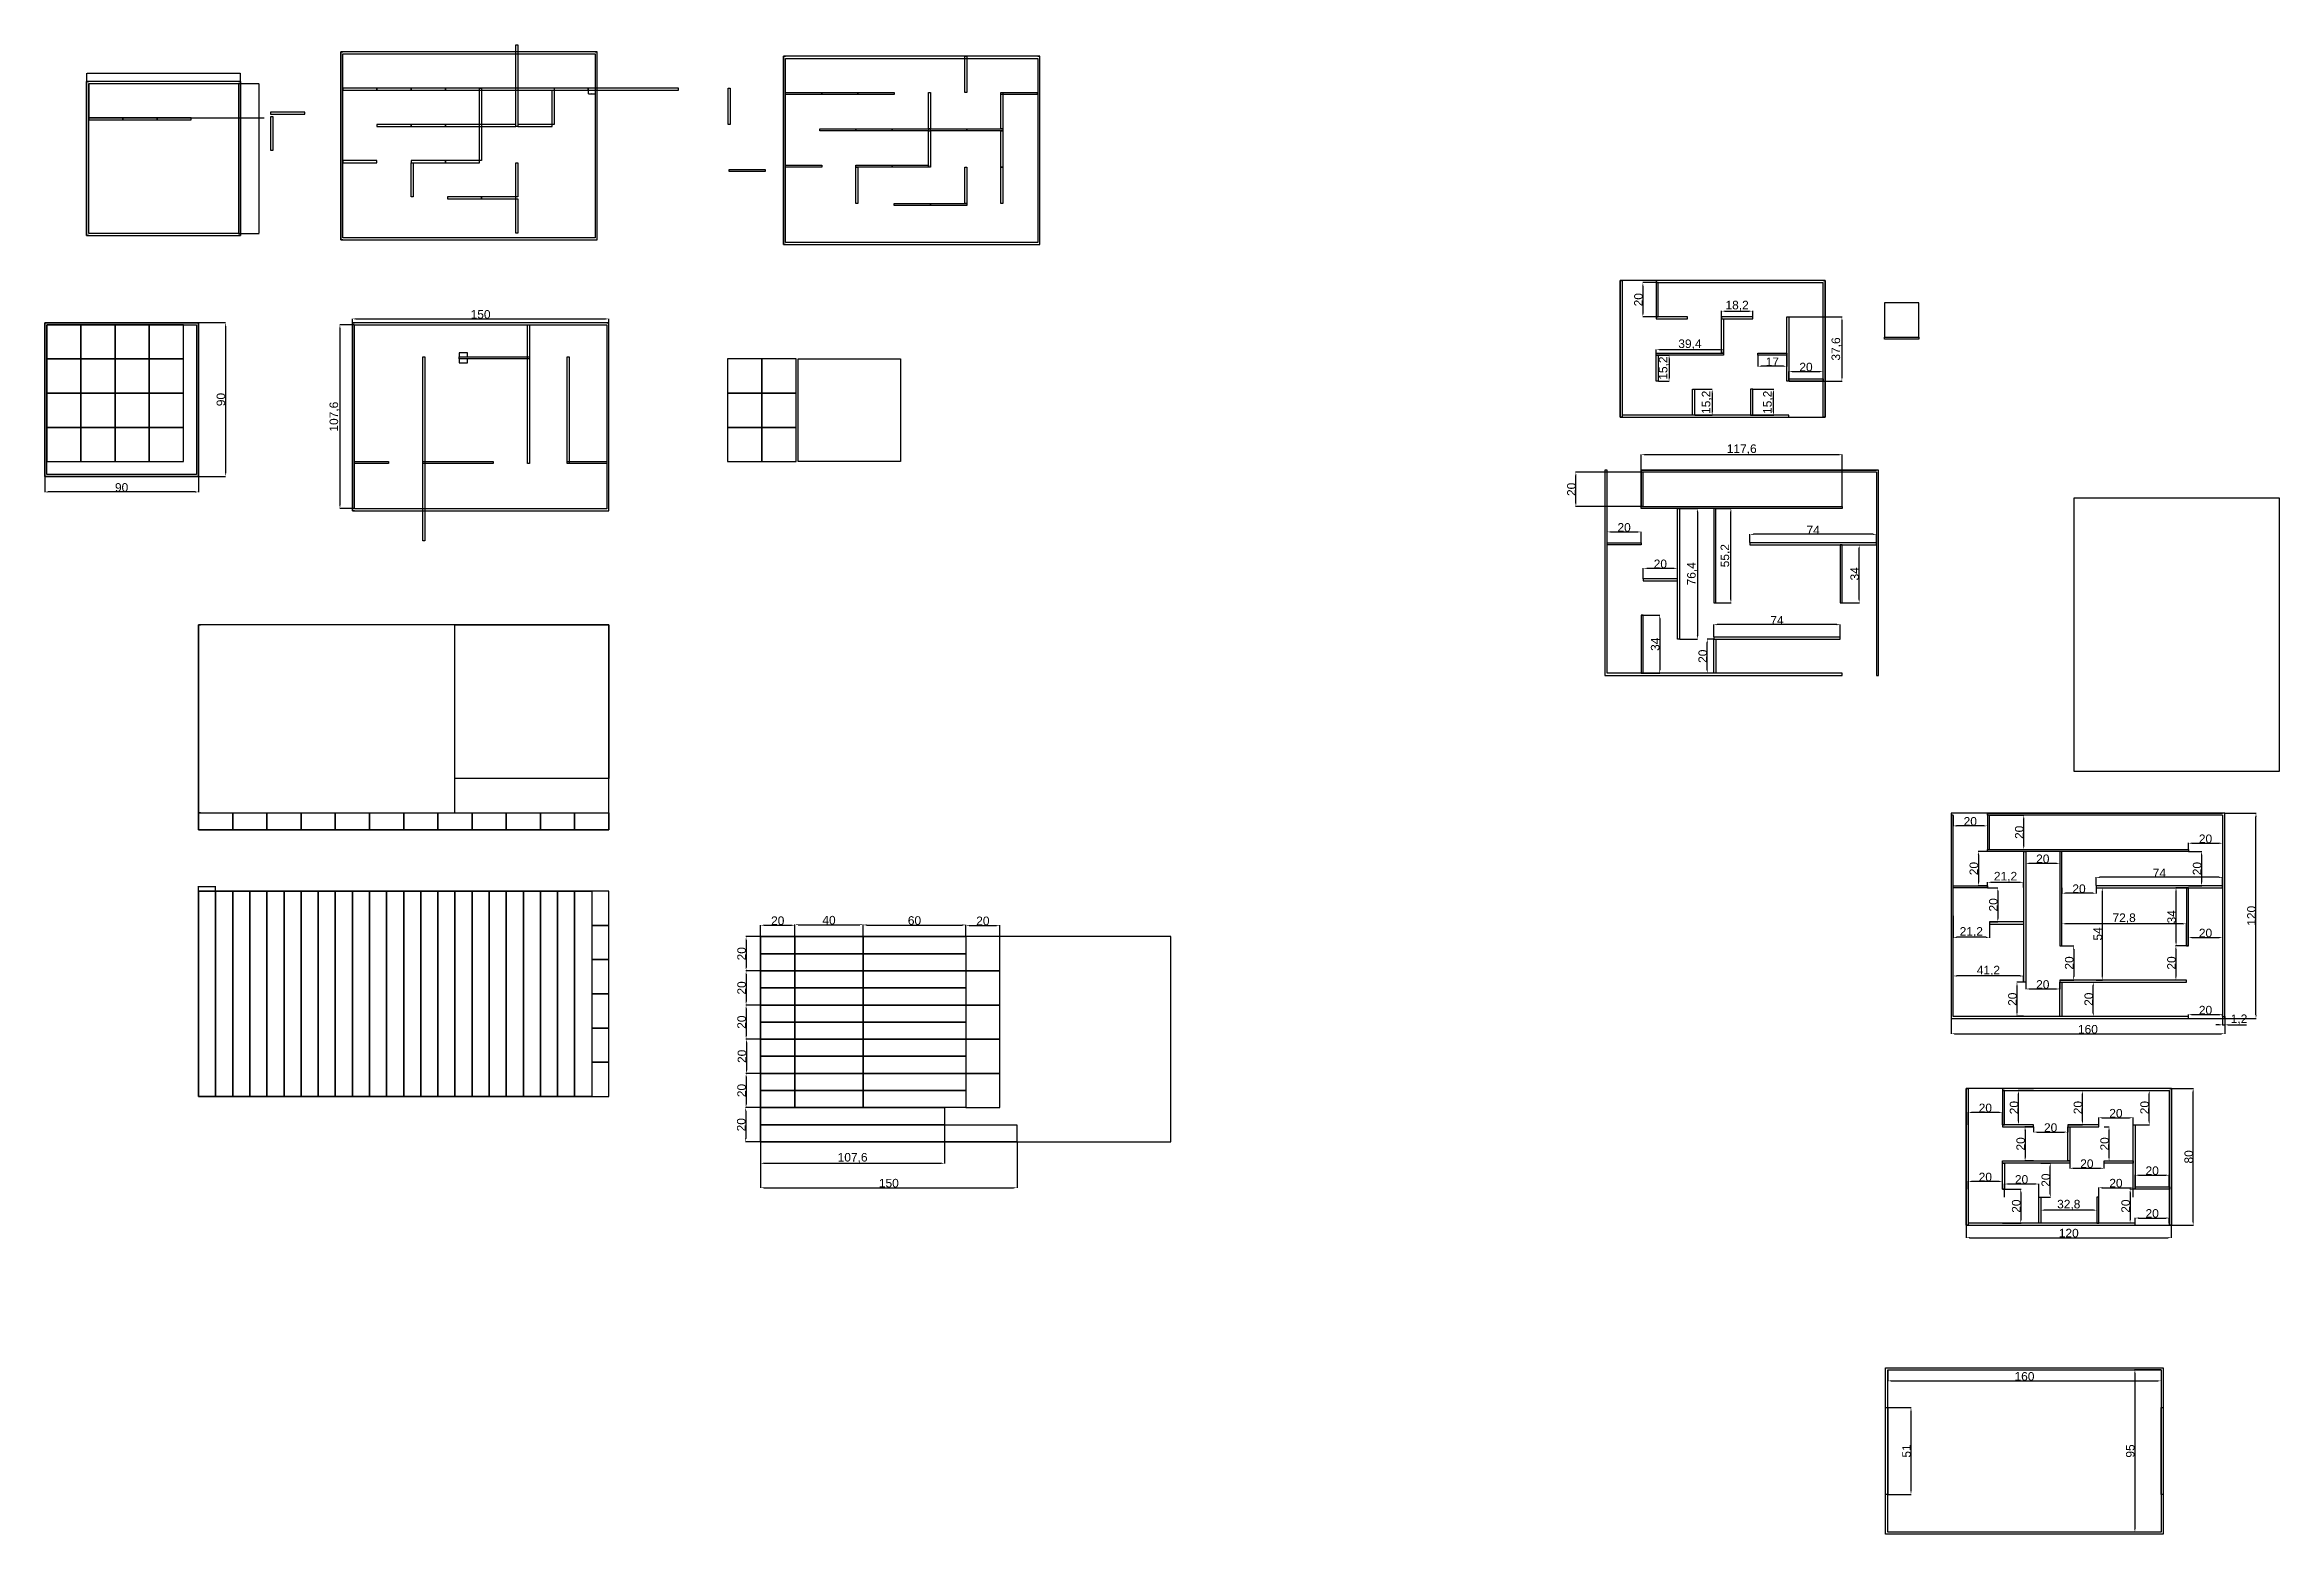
# Model space of a CAD drawing. Header units: millimetres. Extents: x -644 to 19914, y -4560 to 4169.
# Drawn here: x -644 to 12428, y -4560 to 4151 of the extents above; entities that cross this region are included whole.
import ezdxf

# ---------------------------------------------------------------- set-up
doc = ezdxf.new("R2010")
doc.units = ezdxf.units.MM
doc.styles.get("Standard").update_dxf_attribs({"font": 'arial.ttf'})
doc.dimstyles.new('ISO-25', dxfattribs={"dimtxt": 2.5, "dimasz": 2.5, "dimexe": 1.25, "dimexo": 0.625, "dimtad": 1, "dimtxsty": 'Standard', "dimcen": 2.5, "dimadec": 0, "dimazin": 0, "dimtfac": 1, "dimtmove": 0, "dimatfit": 3, "dimfxl": 1, "dimarcsym": 0})
doc.dimstyles.new('Neftali ISO-25', dxfattribs={"dimtxt": 50, "dimasz": 20, "dimexe": 1.25, "dimexo": 0.625, "dimtad": 1, "dimlfac": 0.1, "dimzin": 9, "dimtxsty": 'Standard', "dimcen": 2.5, "dimclrd": 1, "dimadec": 0, "dimazin": 0, "dimtfac": 1, "dimtmove": 0, "dimatfit": 3, "dimfxl": 1, "dimarcsym": 0})

msp = doc.modelspace()

# ---------------------------------------------------------------- blocks, each defined once
blk = doc.blocks.new('*D1')
at = {"color": 0, "lineweight": -2, "transparency": 16777216}
for p, q in [((256, -799), (256, -769)), ((259, -771), (354, -771)), ((356, -799), (356, -769))]:
    blk.add_line(p, q, dxfattribs=at)
at = {"color": 0, "transparency": 16777216}
for points in [[(259, -770), (259, -771), (256, -771)], [(354, -770), (354, -771), (356, -771)]]:
    blk.add_solid(points, dxfattribs=at)
at = {"layer": 'Defpoints', "color": 0, "transparency": 16777216}
for p in [(356, -771), (256, -800), (356, -800)]:
    blk.add_point(p, dxfattribs=at)
at = {"color": 0, "transparency": 16777216, "insert": (306, -769), "char_height": 2.5, "attachment_point": 5}
blk.add_mtext('100', dxfattribs=at)
blk = doc.blocks.new('*D2')
at = {"color": 0, "lineweight": -2, "transparency": 16777216}
for p, q in [((-398, 3936), (-398, 3985)), ((-396, 3984), (499, 3984)), ((502, 3936), (502, 3985))]:
    blk.add_line(p, q, dxfattribs=at)
at = {"color": 0, "transparency": 16777216}
for points in [[(-396, 3984), (-396, 3984), (-398, 3984)], [(499, 3984), (499, 3984), (502, 3984)]]:
    blk.add_solid(points, dxfattribs=at)
at = {"layer": 'Defpoints', "color": 0, "transparency": 16777216}
for p in [(-398, 3936), (502, 3984), (502, 3936)]:
    blk.add_point(p, dxfattribs=at)
at = {"color": 0, "transparency": 16777216, "insert": (52, 3986), "char_height": 2.5, "attachment_point": 5}
blk.add_mtext('900', dxfattribs=at)
blk = doc.blocks.new('*D3')
at = {"color": 0, "lineweight": -2, "transparency": 16777216}
for p, q in [((490, 3924), (611, 3924)), ((609, 3921), (609, 3050)), ((490, 3048), (611, 3048))]:
    blk.add_line(p, q, dxfattribs=at)
at = {"color": 0, "transparency": 16777216}
for points in [[(609, 3921), (610, 3921), (609, 3924)], [(609, 3050), (610, 3050), (609, 3048)]]:
    blk.add_solid(points, dxfattribs=at)
at = {"layer": 'Defpoints', "color": 0, "transparency": 16777216}
for p in [(490, 3924), (490, 3048), (609, 3048)]:
    blk.add_point(p, dxfattribs=at)
at = {"color": 0, "transparency": 16777216, "insert": (607, 3486), "char_height": 2.5, "attachment_point": 5, "rotation": 90}
blk.add_mtext('876', dxfattribs=at)
blk = doc.blocks.new('*D4')
at = {"color": 0, "lineweight": -2, "transparency": 16777216}
for p, q in [((2536, 3897), (2536, 3864)), ((2538, 3865), (2573, 3865)), ((2576, 3897), (2576, 3864))]:
    blk.add_line(p, q, dxfattribs=at)
at = {"color": 0, "transparency": 16777216}
for points in [[(2538, 3865), (2538, 3865), (2536, 3865)], [(2573, 3865), (2573, 3865), (2576, 3865)]]:
    blk.add_solid(points, dxfattribs=at)
at = {"layer": 'Defpoints', "color": 0, "transparency": 16777216}
for p in [(2536, 3897), (2576, 3897), (2576, 3865)]:
    blk.add_point(p, dxfattribs=at)
at = {"color": 0, "transparency": 16777216, "insert": (2556, 3867), "char_height": 2.5, "attachment_point": 5}
blk.add_mtext('40', dxfattribs=at)
blk = doc.blocks.new('*D5')
at = {"color": 0, "lineweight": -2, "transparency": 16777216}
for p, q in [((3544, -1064), (3544, -997)), ((3744, -1064), (3744, -997))]:
    blk.add_line(p, q, dxfattribs=at)
at = {"color": 1, "lineweight": -2, "transparency": 16777216}
blk.add_line((3564, -998), (3724, -998), dxfattribs=at)
at = {"color": 1, "transparency": 16777216}
for points in [[(3564, -995), (3564, -1002), (3544, -998)], [(3724, -995), (3724, -1002), (3744, -998)]]:
    blk.add_solid(points, dxfattribs=at)
at = {"layer": 'Defpoints', "color": 0, "transparency": 16777216}
for p in [(3744, -998), (3544, -1065), (3744, -1065)]:
    blk.add_point(p, dxfattribs=at)
at = {"color": 0, "transparency": 16777216, "insert": (3644, -972), "char_height": 50, "attachment_point": 5}
blk.add_mtext('20', dxfattribs=at)
blk = doc.blocks.new('*D6')
at = {"color": 0, "lineweight": -2, "transparency": 16777216}
for p, q in [((3744, -1064), (3744, -994)), ((4144, -1064), (4144, -994))]:
    blk.add_line(p, q, dxfattribs=at)
at = {"color": 1, "lineweight": -2, "transparency": 16777216}
blk.add_line((3764, -995), (4124, -995), dxfattribs=at)
at = {"color": 1, "transparency": 16777216}
for points in [[(3764, -992), (3764, -998), (3744, -995)], [(4124, -992), (4124, -998), (4144, -995)]]:
    blk.add_solid(points, dxfattribs=at)
at = {"layer": 'Defpoints', "color": 0, "transparency": 16777216}
for p in [(4144, -995), (3744, -1065), (4144, -1065)]:
    blk.add_point(p, dxfattribs=at)
at = {"color": 0, "transparency": 16777216, "insert": (3944, -969), "char_height": 50, "attachment_point": 5}
blk.add_mtext('40', dxfattribs=at)
blk = doc.blocks.new('*D7')
at = {"color": 0, "lineweight": -2, "transparency": 16777216}
for p, q in [((4144, -1064), (4144, -995)), ((4744, -1064), (4744, -995))]:
    blk.add_line(p, q, dxfattribs=at)
at = {"color": 1, "lineweight": -2, "transparency": 16777216}
blk.add_line((4164, -997), (4724, -997), dxfattribs=at)
at = {"color": 1, "transparency": 16777216}
for points in [[(4164, -993), (4164, -1000), (4144, -997)], [(4724, -993), (4724, -1000), (4744, -997)]]:
    blk.add_solid(points, dxfattribs=at)
at = {"layer": 'Defpoints', "color": 0, "transparency": 16777216}
for p in [(4744, -997), (4144, -1065), (4744, -1065)]:
    blk.add_point(p, dxfattribs=at)
at = {"color": 0, "transparency": 16777216, "insert": (4444, -971), "char_height": 50, "attachment_point": 5}
blk.add_mtext('60', dxfattribs=at)
blk = doc.blocks.new('*D8')
at = {"color": 0, "lineweight": -2, "transparency": 16777216}
for p, q in [((4744, -1064), (4744, -998)), ((4944, -1064), (4944, -998))]:
    blk.add_line(p, q, dxfattribs=at)
at = {"color": 1, "lineweight": -2, "transparency": 16777216}
blk.add_line((4764, -999), (4924, -999), dxfattribs=at)
at = {"color": 1, "transparency": 16777216}
for points in [[(4764, -996), (4764, -1002), (4744, -999)], [(4924, -996), (4924, -1002), (4944, -999)]]:
    blk.add_solid(points, dxfattribs=at)
at = {"layer": 'Defpoints', "color": 0, "transparency": 16777216}
for p in [(4944, -999), (4744, -1065), (4944, -1065)]:
    blk.add_point(p, dxfattribs=at)
at = {"color": 0, "transparency": 16777216, "insert": (4844, -973), "char_height": 50, "attachment_point": 5}
blk.add_mtext('20', dxfattribs=at)
blk = doc.blocks.new('*D9')
at = {"color": 0, "lineweight": -2, "transparency": 16777216}
for p, q in [((3543, -1065), (3458, -1065)), ((3543, -1265), (3458, -1265))]:
    blk.add_line(p, q, dxfattribs=at)
at = {"color": 1, "lineweight": -2, "transparency": 16777216}
blk.add_line((3459, -1085), (3459, -1245), dxfattribs=at)
at = {"color": 1, "transparency": 16777216}
for points in [[(3456, -1085), (3462, -1085), (3459, -1065)], [(3456, -1245), (3462, -1245), (3459, -1265)]]:
    blk.add_solid(points, dxfattribs=at)
at = {"layer": 'Defpoints', "color": 0, "transparency": 16777216}
for p in [(3544, -1065), (3459, -1265), (3544, -1265)]:
    blk.add_point(p, dxfattribs=at)
at = {"color": 0, "transparency": 16777216, "insert": (3433, -1165), "char_height": 50, "attachment_point": 5, "rotation": 90}
blk.add_mtext('20', dxfattribs=at)
blk = doc.blocks.new('*D10')
at = {"color": 0, "lineweight": -2, "transparency": 16777216}
for p, q in [((3543, -1265), (3458, -1265)), ((3543, -1465), (3458, -1465))]:
    blk.add_line(p, q, dxfattribs=at)
at = {"color": 1, "lineweight": -2, "transparency": 16777216}
blk.add_line((3459, -1285), (3459, -1445), dxfattribs=at)
at = {"color": 1, "transparency": 16777216}
for points in [[(3456, -1285), (3462, -1285), (3459, -1265)], [(3456, -1445), (3462, -1445), (3459, -1465)]]:
    blk.add_solid(points, dxfattribs=at)
at = {"layer": 'Defpoints', "color": 0, "transparency": 16777216}
for p in [(3544, -1265), (3459, -1465), (3544, -1465)]:
    blk.add_point(p, dxfattribs=at)
at = {"color": 0, "transparency": 16777216, "insert": (3433, -1365), "char_height": 50, "attachment_point": 5, "rotation": 90}
blk.add_mtext('20', dxfattribs=at)
blk = doc.blocks.new('*D11')
at = {"color": 0, "lineweight": -2, "transparency": 16777216}
for p, q in [((3543, -1465), (3458, -1465)), ((3543, -1665), (3458, -1665))]:
    blk.add_line(p, q, dxfattribs=at)
at = {"color": 1, "lineweight": -2, "transparency": 16777216}
blk.add_line((3459, -1485), (3459, -1645), dxfattribs=at)
at = {"color": 1, "transparency": 16777216}
for points in [[(3456, -1485), (3462, -1485), (3459, -1465)], [(3456, -1645), (3462, -1645), (3459, -1665)]]:
    blk.add_solid(points, dxfattribs=at)
at = {"layer": 'Defpoints', "color": 0, "transparency": 16777216}
for p in [(3544, -1465), (3459, -1665), (3544, -1665)]:
    blk.add_point(p, dxfattribs=at)
at = {"color": 0, "transparency": 16777216, "insert": (3433, -1565), "char_height": 50, "attachment_point": 5, "rotation": 90}
blk.add_mtext('20', dxfattribs=at)
blk = doc.blocks.new('*D12')
at = {"color": 0, "lineweight": -2, "transparency": 16777216}
for p, q in [((3543, -1665), (3460, -1665)), ((3543, -1865), (3460, -1865))]:
    blk.add_line(p, q, dxfattribs=at)
at = {"color": 1, "lineweight": -2, "transparency": 16777216}
blk.add_line((3462, -1685), (3462, -1845), dxfattribs=at)
at = {"color": 1, "transparency": 16777216}
for points in [[(3458, -1685), (3465, -1685), (3462, -1665)], [(3458, -1845), (3465, -1845), (3462, -1865)]]:
    blk.add_solid(points, dxfattribs=at)
at = {"layer": 'Defpoints', "color": 0, "transparency": 16777216}
for p in [(3544, -1665), (3462, -1865), (3544, -1865)]:
    blk.add_point(p, dxfattribs=at)
at = {"color": 0, "transparency": 16777216, "insert": (3435, -1765), "char_height": 50, "attachment_point": 5, "rotation": 90}
blk.add_mtext('20', dxfattribs=at)
blk = doc.blocks.new('*D13')
at = {"color": 0, "lineweight": -2, "transparency": 16777216}
for p, q in [((3543, -1865), (3458, -1865)), ((3543, -2065), (3458, -2065))]:
    blk.add_line(p, q, dxfattribs=at)
at = {"color": 1, "lineweight": -2, "transparency": 16777216}
blk.add_line((3459, -1885), (3459, -2045), dxfattribs=at)
at = {"color": 1, "transparency": 16777216}
for points in [[(3456, -1885), (3462, -1885), (3459, -1865)], [(3456, -2045), (3462, -2045), (3459, -2065)]]:
    blk.add_solid(points, dxfattribs=at)
at = {"layer": 'Defpoints', "color": 0, "transparency": 16777216}
for p in [(3544, -1865), (3459, -2065), (3544, -2065)]:
    blk.add_point(p, dxfattribs=at)
at = {"color": 0, "transparency": 16777216, "insert": (3433, -1965), "char_height": 50, "attachment_point": 5, "rotation": 90}
blk.add_mtext('20', dxfattribs=at)
blk = doc.blocks.new('*D14')
at = {"color": 0, "lineweight": -2, "transparency": 16777216}
for p, q in [((3543, -2065), (3455, -2065)), ((3543, -2265), (3455, -2265))]:
    blk.add_line(p, q, dxfattribs=at)
at = {"color": 1, "lineweight": -2, "transparency": 16777216}
blk.add_line((3457, -2085), (3457, -2245), dxfattribs=at)
at = {"color": 1, "transparency": 16777216}
for points in [[(3453, -2085), (3460, -2085), (3457, -2065)], [(3453, -2245), (3460, -2245), (3457, -2265)]]:
    blk.add_solid(points, dxfattribs=at)
at = {"layer": 'Defpoints', "color": 0, "transparency": 16777216}
for p in [(3544, -2065), (3457, -2265), (3544, -2265)]:
    blk.add_point(p, dxfattribs=at)
at = {"color": 0, "transparency": 16777216, "insert": (3431, -2165), "char_height": 50, "attachment_point": 5, "rotation": 90}
blk.add_mtext('20', dxfattribs=at)
blk = doc.blocks.new('*D15')
at = {"color": 0, "lineweight": -2, "transparency": 16777216}
for p, q in [((1156, 2526), (1156, 2549)), ((2656, 2526), (2656, 2549))]:
    blk.add_line(p, q, dxfattribs=at)
at = {"color": 1, "lineweight": -2, "transparency": 16777216}
blk.add_line((1176, 2548), (2636, 2548), dxfattribs=at)
at = {"color": 1, "transparency": 16777216}
for points in [[(1176, 2551), (1176, 2544), (1156, 2548)], [(2636, 2551), (2636, 2544), (2656, 2548)]]:
    blk.add_solid(points, dxfattribs=at)
at = {"layer": 'Defpoints', "color": 0, "transparency": 16777216}
for p in [(1156, 2526), (2656, 2548), (2656, 2526)]:
    blk.add_point(p, dxfattribs=at)
at = {"color": 0, "transparency": 16777216, "insert": (1906, 2574), "char_height": 50, "attachment_point": 5}
blk.add_mtext('150', dxfattribs=at)
blk = doc.blocks.new('*D16')
at = {"color": 0, "lineweight": -2, "transparency": 16777216}
for p, q in [((257, 2526), (414, 2526)), ((257, 1626), (414, 1626))]:
    blk.add_line(p, q, dxfattribs=at)
at = {"color": 1, "lineweight": -2, "transparency": 16777216}
blk.add_line((413, 2506), (413, 1646), dxfattribs=at)
at = {"color": 1, "transparency": 16777216}
for points in [[(410, 2506), (416, 2506), (413, 2526)], [(410, 1646), (416, 1646), (413, 1626)]]:
    blk.add_solid(points, dxfattribs=at)
at = {"layer": 'Defpoints', "color": 0, "transparency": 16777216}
for p in [(256, 2526), (256, 1626), (413, 1626)]:
    blk.add_point(p, dxfattribs=at)
at = {"color": 0, "transparency": 16777216, "insert": (387, 2076), "char_height": 50, "attachment_point": 5, "rotation": 90}
blk.add_mtext('90', dxfattribs=at)
blk = doc.blocks.new('*D17')
at = {"color": 0, "lineweight": -2, "transparency": 16777216}
for p, q in [((-644, 1625), (-644, 1534)), ((256, 1625), (256, 1534))]:
    blk.add_line(p, q, dxfattribs=at)
at = {"color": 1, "lineweight": -2, "transparency": 16777216}
blk.add_line((236, 1536), (-624, 1536), dxfattribs=at)
at = {"color": 1, "transparency": 16777216}
for points in [[(-624, 1539), (-624, 1532), (-644, 1536)], [(236, 1539), (236, 1532), (256, 1536)]]:
    blk.add_solid(points, dxfattribs=at)
at = {"layer": 'Defpoints', "color": 0, "transparency": 16777216}
for p in [(-644, 1626), (256, 1626), (-644, 1536)]:
    blk.add_point(p, dxfattribs=at)
at = {"color": 0, "transparency": 16777216, "insert": (-194, 1562), "char_height": 50, "attachment_point": 5}
blk.add_mtext('90', dxfattribs=at)
blk = doc.blocks.new('*D18')
at = {"color": 0, "lineweight": -2, "transparency": 16777216}
for p, q in [((1167, 2514), (1082, 2514)), ((1167, 1438), (1082, 1438))]:
    blk.add_line(p, q, dxfattribs=at)
at = {"color": 1, "lineweight": -2, "transparency": 16777216}
blk.add_line((1083, 2494), (1083, 1458), dxfattribs=at)
at = {"color": 1, "transparency": 16777216}
for points in [[(1080, 2494), (1086, 2494), (1083, 2514)], [(1080, 1458), (1086, 1458), (1083, 1438)]]:
    blk.add_solid(points, dxfattribs=at)
at = {"layer": 'Defpoints', "color": 0, "transparency": 16777216}
for p in [(1168, 2514), (1083, 1438), (1168, 1438)]:
    blk.add_point(p, dxfattribs=at)
at = {"color": 0, "transparency": 16777216, "insert": (1052, 1976), "char_height": 50, "attachment_point": 5, "rotation": 90}
blk.add_mtext('107,6', dxfattribs=at)
blk = doc.blocks.new('*D19')
at = {"color": 0, "lineweight": -2, "transparency": 16777216}
for p, q in [((3544, -2166), (3544, -2392)), ((4620, -2166), (4620, -2392))]:
    blk.add_line(p, q, dxfattribs=at)
at = {"color": 1, "lineweight": -2, "transparency": 16777216}
blk.add_line((3564, -2390), (4600, -2390), dxfattribs=at)
at = {"color": 1, "transparency": 16777216}
for points in [[(3564, -2387), (3564, -2394), (3544, -2390)], [(4600, -2387), (4600, -2394), (4620, -2390)]]:
    blk.add_solid(points, dxfattribs=at)
at = {"layer": 'Defpoints', "color": 0, "transparency": 16777216}
for p in [(3544, -2165), (4620, -2165), (4620, -2390)]:
    blk.add_point(p, dxfattribs=at)
at = {"color": 0, "transparency": 16777216, "insert": (4082, -2360), "char_height": 50, "attachment_point": 5}
blk.add_mtext('107,6', dxfattribs=at)
blk = doc.blocks.new('*D20')
at = {"color": 0, "lineweight": -2, "transparency": 16777216}
for p, q in [((3544, -2266), (3544, -2535)), ((5044, -2266), (5044, -2535))]:
    blk.add_line(p, q, dxfattribs=at)
at = {"color": 1, "lineweight": -2, "transparency": 16777216}
blk.add_line((3564, -2534), (5024, -2534), dxfattribs=at)
at = {"color": 1, "transparency": 16777216}
for points in [[(3564, -2530), (3564, -2537), (3544, -2534)], [(5024, -2530), (5024, -2537), (5044, -2534)]]:
    blk.add_solid(points, dxfattribs=at)
at = {"layer": 'Defpoints', "color": 0, "transparency": 16777216}
for p in [(3544, -2265), (5044, -2265), (5044, -2534)]:
    blk.add_point(p, dxfattribs=at)
at = {"color": 0, "transparency": 16777216, "insert": (4294, -2507), "char_height": 50, "attachment_point": 5}
blk.add_mtext('150', dxfattribs=at)
blk = doc.blocks.new('*D22')
at = {"color": 0, "lineweight": -2, "transparency": 16777216}
for p, q in [((8782, 2760), (8704, 2760)), ((8782, 2560), (8704, 2560))]:
    blk.add_line(p, q, dxfattribs=at)
at = {"color": 1, "lineweight": -2, "transparency": 16777216}
blk.add_line((8705, 2740), (8705, 2580), dxfattribs=at)
at = {"color": 1, "transparency": 16777216}
for points in [[(8701, 2740), (8708, 2740), (8705, 2760)], [(8701, 2580), (8708, 2580), (8705, 2560)]]:
    blk.add_solid(points, dxfattribs=at)
at = {"layer": 'Defpoints', "color": 0, "transparency": 16777216}
for p in [(8783, 2760), (8705, 2560), (8783, 2560)]:
    blk.add_point(p, dxfattribs=at)
at = {"color": 0, "transparency": 16777216, "insert": (8679, 2660), "char_height": 50, "attachment_point": 5, "rotation": 90}
blk.add_mtext('20', dxfattribs=at)
blk = doc.blocks.new('*D23')
at = {"color": 0, "lineweight": -2, "transparency": 16777216}
for p, q in [((8783, 2349), (8783, 2369)), ((9177, 2349), (9177, 2369))]:
    blk.add_line(p, q, dxfattribs=at)
at = {"color": 1, "lineweight": -2, "transparency": 16777216}
blk.add_line((8803, 2368), (9157, 2368), dxfattribs=at)
at = {"color": 1, "transparency": 16777216}
for points in [[(8803, 2371), (8803, 2364), (8783, 2368)], [(9157, 2371), (9157, 2364), (9177, 2368)]]:
    blk.add_solid(points, dxfattribs=at)
at = {"layer": 'Defpoints', "color": 0, "transparency": 16777216}
for p in [(9177, 2368), (8783, 2348), (9177, 2348)]:
    blk.add_point(p, dxfattribs=at)
at = {"color": 0, "transparency": 16777216, "insert": (8980, 2398), "char_height": 50, "attachment_point": 5}
blk.add_mtext('39,4', dxfattribs=at)
blk = doc.blocks.new('*D24')
at = {"color": 0, "lineweight": -2, "transparency": 16777216}
for p, q in [((8796, 2336), (8859, 2336)), ((8796, 2184), (8859, 2184))]:
    blk.add_line(p, q, dxfattribs=at)
at = {"color": 1, "lineweight": -2, "transparency": 16777216}
blk.add_line((8858, 2316), (8858, 2204), dxfattribs=at)
at = {"color": 1, "transparency": 16777216}
for points in [[(8855, 2316), (8862, 2316), (8858, 2336)], [(8855, 2204), (8862, 2204), (8858, 2184)]]:
    blk.add_solid(points, dxfattribs=at)
at = {"layer": 'Defpoints', "color": 0, "transparency": 16777216}
for p in [(8795, 2336), (8795, 2184), (8858, 2184)]:
    blk.add_point(p, dxfattribs=at)
at = {"color": 0, "transparency": 16777216, "insert": (8828, 2260), "char_height": 50, "attachment_point": 5, "rotation": 90}
blk.add_mtext('15,2', dxfattribs=at)
blk = doc.blocks.new('*D25')
at = {"color": 0, "lineweight": -2, "transparency": 16777216}
for p, q in [((9165, 2549), (9165, 2594)), ((9347, 2549), (9347, 2594))]:
    blk.add_line(p, q, dxfattribs=at)
at = {"color": 1, "lineweight": -2, "transparency": 16777216}
blk.add_line((9185, 2593), (9327, 2593), dxfattribs=at)
at = {"color": 1, "transparency": 16777216}
for points in [[(9185, 2596), (9185, 2590), (9165, 2593)], [(9327, 2596), (9327, 2590), (9347, 2593)]]:
    blk.add_solid(points, dxfattribs=at)
at = {"layer": 'Defpoints', "color": 0, "transparency": 16777216}
for p in [(9165, 2548), (9347, 2593), (9347, 2548)]:
    blk.add_point(p, dxfattribs=at)
at = {"color": 0, "transparency": 16777216, "insert": (9256, 2624), "char_height": 50, "attachment_point": 5}
blk.add_mtext('18,2', dxfattribs=at)
blk = doc.blocks.new('*D26')
at = {"color": 0, "lineweight": -2, "transparency": 16777216}
for p, q in [((9377, 2336), (9377, 2270)), ((9547, 2336), (9547, 2270))]:
    blk.add_line(p, q, dxfattribs=at)
at = {"color": 1, "lineweight": -2, "transparency": 16777216}
blk.add_line((9527, 2271), (9397, 2271), dxfattribs=at)
at = {"color": 1, "transparency": 16777216}
for points in [[(9397, 2274), (9397, 2268), (9377, 2271)], [(9527, 2274), (9527, 2268), (9547, 2271)]]:
    blk.add_solid(points, dxfattribs=at)
at = {"layer": 'Defpoints', "color": 0, "transparency": 16777216}
for p in [(9377, 2336), (9377, 2271), (9547, 2336)]:
    blk.add_point(p, dxfattribs=at)
at = {"color": 0, "transparency": 16777216, "insert": (9462, 2297), "char_height": 50, "attachment_point": 5}
blk.add_mtext('17', dxfattribs=at)
blk = doc.blocks.new('*D27')
at = {"color": 0, "lineweight": -2, "transparency": 16777216}
for p, q in [((9559, 2197), (9559, 2241)), ((9759, 2197), (9759, 2241))]:
    blk.add_line(p, q, dxfattribs=at)
at = {"color": 1, "lineweight": -2, "transparency": 16777216}
blk.add_line((9579, 2240), (9739, 2240), dxfattribs=at)
at = {"color": 1, "transparency": 16777216}
for points in [[(9579, 2243), (9579, 2236), (9559, 2240)], [(9739, 2243), (9739, 2236), (9759, 2240)]]:
    blk.add_solid(points, dxfattribs=at)
at = {"layer": 'Defpoints', "color": 0, "transparency": 16777216}
for p in [(9759, 2240), (9559, 2196), (9759, 2196)]:
    blk.add_point(p, dxfattribs=at)
at = {"color": 0, "transparency": 16777216, "insert": (9659, 2266), "char_height": 50, "attachment_point": 5}
blk.add_mtext('20', dxfattribs=at)
blk = doc.blocks.new('*D28')
at = {"color": 0, "lineweight": -2, "transparency": 16777216}
for p, q in [((9560, 2560), (9870, 2560)), ((9560, 2184), (9870, 2184))]:
    blk.add_line(p, q, dxfattribs=at)
at = {"color": 1, "lineweight": -2, "transparency": 16777216}
blk.add_line((9869, 2540), (9869, 2204), dxfattribs=at)
at = {"color": 1, "transparency": 16777216}
for points in [[(9866, 2540), (9872, 2540), (9869, 2560)], [(9866, 2204), (9872, 2204), (9869, 2184)]]:
    blk.add_solid(points, dxfattribs=at)
at = {"layer": 'Defpoints', "color": 0, "transparency": 16777216}
for p in [(9559, 2560), (9559, 2184), (9869, 2184)]:
    blk.add_point(p, dxfattribs=at)
at = {"color": 0, "transparency": 16777216, "insert": (9838, 2372), "char_height": 50, "attachment_point": 5, "rotation": 90}
blk.add_mtext('37,6', dxfattribs=at)
blk = doc.blocks.new('*D29')
at = {"color": 0, "lineweight": -2, "transparency": 16777216}
for p, q in [((9348, 2136), (9470, 2136)), ((9348, 1984), (9470, 1984))]:
    blk.add_line(p, q, dxfattribs=at)
at = {"color": 1, "lineweight": -2, "transparency": 16777216}
blk.add_line((9469, 2004), (9469, 2116), dxfattribs=at)
at = {"color": 1, "transparency": 16777216}
for points in [[(9465, 2116), (9472, 2116), (9469, 2136)], [(9465, 2004), (9472, 2004), (9469, 1984)]]:
    blk.add_solid(points, dxfattribs=at)
at = {"layer": 'Defpoints', "color": 0, "transparency": 16777216}
for p in [(9347, 2136), (9469, 2136), (9347, 1984)]:
    blk.add_point(p, dxfattribs=at)
at = {"color": 0, "transparency": 16777216, "insert": (9438, 2060), "char_height": 50, "attachment_point": 5, "rotation": 90}
blk.add_mtext('15,2', dxfattribs=at)
blk = doc.blocks.new('*D30')
at = {"color": 0, "lineweight": -2, "transparency": 16777216}
for p, q in [((9008, 2136), (9111, 2136)), ((9008, 1984), (9111, 1984))]:
    blk.add_line(p, q, dxfattribs=at)
at = {"color": 1, "lineweight": -2, "transparency": 16777216}
blk.add_line((9110, 2116), (9110, 2004), dxfattribs=at)
at = {"color": 1, "transparency": 16777216}
for points in [[(9107, 2116), (9114, 2116), (9110, 2136)], [(9107, 2004), (9114, 2004), (9110, 1984)]]:
    blk.add_solid(points, dxfattribs=at)
at = {"layer": 'Defpoints', "color": 0, "transparency": 16777216}
for p in [(9007, 2136), (9007, 1984), (9110, 1984)]:
    blk.add_point(p, dxfattribs=at)
at = {"color": 0, "transparency": 16777216, "insert": (9079, 2060), "char_height": 50, "attachment_point": 5, "rotation": 90}
blk.add_mtext('15,2', dxfattribs=at)
blk = doc.blocks.new('*D31')
at = {"color": 0, "lineweight": -2, "transparency": 16777216}
for p, q in [((8695, 1452), (8695, 1755)), ((9871, 1452), (9871, 1755))]:
    blk.add_line(p, q, dxfattribs=at)
at = {"color": 1, "lineweight": -2, "transparency": 16777216}
blk.add_line((8715, 1754), (9851, 1754), dxfattribs=at)
at = {"color": 1, "transparency": 16777216}
for points in [[(8715, 1757), (8715, 1750), (8695, 1754)], [(9851, 1757), (9851, 1750), (9871, 1754)]]:
    blk.add_solid(points, dxfattribs=at)
at = {"layer": 'Defpoints', "color": 0, "transparency": 16777216}
for p in [(9871, 1754), (8695, 1451), (9871, 1451)]:
    blk.add_point(p, dxfattribs=at)
at = {"color": 0, "transparency": 16777216, "insert": (9283, 1784), "char_height": 50, "attachment_point": 5}
blk.add_mtext('117,6', dxfattribs=at)
blk = doc.blocks.new('*D32')
at = {"color": 0, "lineweight": -2, "transparency": 16777216}
for p, q in [((8706, 1651), (8311, 1651)), ((8706, 1451), (8311, 1451))]:
    blk.add_line(p, q, dxfattribs=at)
at = {"color": 1, "lineweight": -2, "transparency": 16777216}
blk.add_line((8313, 1471), (8313, 1631), dxfattribs=at)
at = {"color": 1, "transparency": 16777216}
for points in [[(8309, 1631), (8316, 1631), (8313, 1651)], [(8309, 1471), (8316, 1471), (8313, 1451)]]:
    blk.add_solid(points, dxfattribs=at)
at = {"layer": 'Defpoints', "color": 0, "transparency": 16777216}
for p in [(8313, 1651), (8707, 1651), (8707, 1451)]:
    blk.add_point(p, dxfattribs=at)
at = {"color": 0, "transparency": 16777216, "insert": (8287, 1551), "char_height": 50, "attachment_point": 5, "rotation": 90}
blk.add_mtext('20', dxfattribs=at)
blk = doc.blocks.new('*D33')
at = {"color": 0, "lineweight": -2, "transparency": 16777216}
for p, q in [((8495, 1240), (8495, 1303)), ((8695, 1240), (8695, 1303))]:
    blk.add_line(p, q, dxfattribs=at)
at = {"color": 1, "lineweight": -2, "transparency": 16777216}
blk.add_line((8515, 1302), (8675, 1302), dxfattribs=at)
at = {"color": 1, "transparency": 16777216}
for points in [[(8515, 1305), (8515, 1299), (8495, 1302)], [(8675, 1305), (8675, 1299), (8695, 1302)]]:
    blk.add_solid(points, dxfattribs=at)
at = {"layer": 'Defpoints', "color": 0, "transparency": 16777216}
for p in [(8495, 1239), (8695, 1302), (8695, 1239)]:
    blk.add_point(p, dxfattribs=at)
at = {"color": 0, "transparency": 16777216, "insert": (8595, 1328), "char_height": 50, "attachment_point": 5}
blk.add_mtext('20', dxfattribs=at)
blk = doc.blocks.new('*D34')
at = {"color": 0, "lineweight": -2, "transparency": 16777216}
for p, q in [((8707, 1028), (8707, 1090)), ((8907, 1028), (8907, 1090))]:
    blk.add_line(p, q, dxfattribs=at)
at = {"color": 1, "lineweight": -2, "transparency": 16777216}
blk.add_line((8887, 1089), (8727, 1089), dxfattribs=at)
at = {"color": 1, "transparency": 16777216}
for points in [[(8727, 1092), (8727, 1086), (8707, 1089)], [(8887, 1092), (8887, 1086), (8907, 1089)]]:
    blk.add_solid(points, dxfattribs=at)
at = {"layer": 'Defpoints', "color": 0, "transparency": 16777216}
for p in [(8707, 1089), (8707, 1027), (8907, 1027)]:
    blk.add_point(p, dxfattribs=at)
at = {"color": 0, "transparency": 16777216, "insert": (8807, 1115), "char_height": 50, "attachment_point": 5}
blk.add_mtext('20', dxfattribs=at)
blk = doc.blocks.new('*D35')
at = {"color": 0, "lineweight": -2, "transparency": 16777216}
for p, q in [((8920, 1439), (9025, 1439)), ((8920, 675), (9025, 675))]:
    blk.add_line(p, q, dxfattribs=at)
at = {"color": 1, "lineweight": -2, "transparency": 16777216}
blk.add_line((9024, 1419), (9024, 695), dxfattribs=at)
at = {"color": 1, "transparency": 16777216}
for points in [[(9020, 1419), (9027, 1419), (9024, 1439)], [(9020, 695), (9027, 695), (9024, 675)]]:
    blk.add_solid(points, dxfattribs=at)
at = {"layer": 'Defpoints', "color": 0, "transparency": 16777216}
for p in [(8919, 1439), (8919, 675), (9024, 675)]:
    blk.add_point(p, dxfattribs=at)
at = {"color": 0, "transparency": 16777216, "insert": (8993, 1057), "char_height": 50, "attachment_point": 5, "rotation": 90}
blk.add_mtext('76,4', dxfattribs=at)
blk = doc.blocks.new('*D36')
at = {"color": 0, "lineweight": -2, "transparency": 16777216}
for p, q in [((9132, 1439), (9221, 1439)), ((9132, 887), (9221, 887))]:
    blk.add_line(p, q, dxfattribs=at)
at = {"color": 1, "lineweight": -2, "transparency": 16777216}
blk.add_line((9220, 907), (9220, 1419), dxfattribs=at)
at = {"color": 1, "transparency": 16777216}
for points in [[(9216, 1419), (9223, 1419), (9220, 1439)], [(9216, 907), (9223, 907), (9220, 887)]]:
    blk.add_solid(points, dxfattribs=at)
at = {"layer": 'Defpoints', "color": 0, "transparency": 16777216}
for p in [(9131, 1439), (9220, 1439), (9131, 887)]:
    blk.add_point(p, dxfattribs=at)
at = {"color": 0, "transparency": 16777216, "insert": (9189, 1163), "char_height": 50, "attachment_point": 5, "rotation": 90}
blk.add_mtext('55,2', dxfattribs=at)
blk = doc.blocks.new('*D37')
at = {"color": 0, "lineweight": -2, "transparency": 16777216}
for p, q in [((9331, 1240), (9331, 1289)), ((10071, 1240), (10071, 1289))]:
    blk.add_line(p, q, dxfattribs=at)
at = {"color": 1, "lineweight": -2, "transparency": 16777216}
blk.add_line((10051, 1288), (9351, 1288), dxfattribs=at)
at = {"color": 1, "transparency": 16777216}
for points in [[(9351, 1291), (9351, 1284), (9331, 1288)], [(10051, 1291), (10051, 1284), (10071, 1288)]]:
    blk.add_solid(points, dxfattribs=at)
at = {"layer": 'Defpoints', "color": 0, "transparency": 16777216}
for p in [(9331, 1288), (9331, 1239), (10071, 1239)]:
    blk.add_point(p, dxfattribs=at)
at = {"color": 0, "transparency": 16777216, "insert": (9701, 1313), "char_height": 50, "attachment_point": 5}
blk.add_mtext('74', dxfattribs=at)
blk = doc.blocks.new('*D38')
at = {"color": 0, "lineweight": -2, "transparency": 16777216}
for p, q in [((9872, 1227), (9971, 1227)), ((9872, 887), (9971, 887))]:
    blk.add_line(p, q, dxfattribs=at)
at = {"color": 1, "lineweight": -2, "transparency": 16777216}
blk.add_line((9970, 907), (9970, 1207), dxfattribs=at)
at = {"color": 1, "transparency": 16777216}
for points in [[(9967, 1207), (9973, 1207), (9970, 1227)], [(9967, 907), (9973, 907), (9970, 887)]]:
    blk.add_solid(points, dxfattribs=at)
at = {"layer": 'Defpoints', "color": 0, "transparency": 16777216}
for p in [(9871, 1227), (9970, 1227), (9871, 887)]:
    blk.add_point(p, dxfattribs=at)
at = {"color": 0, "transparency": 16777216, "insert": (9944, 1057), "char_height": 50, "attachment_point": 5, "rotation": 90}
blk.add_mtext('34', dxfattribs=at)
blk = doc.blocks.new('*D39')
at = {"color": 0, "lineweight": -2, "transparency": 16777216}
for p, q in [((9119, 688), (9119, 761)), ((9859, 688), (9859, 761))]:
    blk.add_line(p, q, dxfattribs=at)
at = {"color": 1, "lineweight": -2, "transparency": 16777216}
blk.add_line((9839, 760), (9139, 760), dxfattribs=at)
at = {"color": 1, "transparency": 16777216}
for points in [[(9139, 763), (9139, 756), (9119, 760)], [(9839, 763), (9839, 756), (9859, 760)]]:
    blk.add_solid(points, dxfattribs=at)
at = {"layer": 'Defpoints', "color": 0, "transparency": 16777216}
for p in [(9119, 760), (9119, 687), (9859, 687)]:
    blk.add_point(p, dxfattribs=at)
at = {"color": 0, "transparency": 16777216, "insert": (9489, 785), "char_height": 50, "attachment_point": 5}
blk.add_mtext('74', dxfattribs=at)
blk = doc.blocks.new('*D40')
at = {"color": 0, "lineweight": -2, "transparency": 16777216}
for p, q in [((9118, 675), (9080, 675)), ((9118, 475), (9080, 475))]:
    blk.add_line(p, q, dxfattribs=at)
at = {"color": 1, "lineweight": -2, "transparency": 16777216}
blk.add_line((9081, 495), (9081, 655), dxfattribs=at)
at = {"color": 1, "transparency": 16777216}
for points in [[(9078, 655), (9085, 655), (9081, 675)], [(9078, 495), (9085, 495), (9081, 475)]]:
    blk.add_solid(points, dxfattribs=at)
at = {"layer": 'Defpoints', "color": 0, "transparency": 16777216}
for p in [(9081, 675), (9119, 675), (9119, 475)]:
    blk.add_point(p, dxfattribs=at)
at = {"color": 0, "transparency": 16777216, "insert": (9055, 575), "char_height": 50, "attachment_point": 5, "rotation": 90}
blk.add_mtext('20', dxfattribs=at)
blk = doc.blocks.new('*D41')
at = {"color": 0, "lineweight": -2, "transparency": 16777216}
for p, q in [((8696, 815), (8804, 815)), ((8696, 475), (8804, 475))]:
    blk.add_line(p, q, dxfattribs=at)
at = {"color": 1, "lineweight": -2, "transparency": 16777216}
blk.add_line((8803, 795), (8803, 495), dxfattribs=at)
at = {"color": 1, "transparency": 16777216}
for points in [[(8800, 795), (8807, 795), (8803, 815)], [(8800, 495), (8807, 495), (8803, 475)]]:
    blk.add_solid(points, dxfattribs=at)
at = {"layer": 'Defpoints', "color": 0, "transparency": 16777216}
for p in [(8695, 815), (8695, 475), (8803, 475)]:
    blk.add_point(p, dxfattribs=at)
at = {"color": 0, "transparency": 16777216, "insert": (8777, 645), "char_height": 50, "attachment_point": 5, "rotation": 90}
blk.add_mtext('34', dxfattribs=at)
blk = doc.blocks.new('*D57')
at = {"color": 0, "lineweight": -2, "transparency": 16777216}
for p, q in [((11356, -766), (11356, -717)), ((12096, -766), (12096, -717))]:
    blk.add_line(p, q, dxfattribs=at)
at = {"color": 1, "lineweight": -2, "transparency": 16777216}
blk.add_line((12076, -718), (11376, -718), dxfattribs=at)
at = {"color": 1, "transparency": 16777216}
for points in [[(11376, -715), (11376, -722), (11356, -718)], [(12076, -715), (12076, -722), (12096, -718)]]:
    blk.add_solid(points, dxfattribs=at)
at = {"layer": 'Defpoints', "color": 0, "transparency": 16777216}
for p in [(11356, -718), (11356, -767), (12096, -767)]:
    blk.add_point(p, dxfattribs=at)
at = {"color": 0, "transparency": 16777216, "insert": (11726, -693), "char_height": 50, "attachment_point": 5}
blk.add_mtext('74', dxfattribs=at)
blk = doc.blocks.new('*D58')
at = {"color": 0, "lineweight": -2, "transparency": 16777216}
for p, q in [((11896, -779), (11823, -779)), ((11896, -1119), (11823, -1119))]:
    blk.add_line(p, q, dxfattribs=at)
at = {"color": 1, "lineweight": -2, "transparency": 16777216}
blk.add_line((11824, -1099), (11824, -799), dxfattribs=at)
at = {"color": 1, "transparency": 16777216}
for points in [[(11820, -799), (11827, -799), (11824, -779)], [(11820, -1099), (11827, -1099), (11824, -1119)]]:
    blk.add_solid(points, dxfattribs=at)
at = {"layer": 'Defpoints', "color": 0, "transparency": 16777216}
for p in [(11824, -779), (11896, -779), (11896, -1119)]:
    blk.add_point(p, dxfattribs=at)
at = {"color": 0, "transparency": 16777216, "insert": (11798, -949), "char_height": 50, "attachment_point": 5, "rotation": 90}
blk.add_mtext('34', dxfattribs=at)
blk = doc.blocks.new('*D60')
at = {"color": 0, "lineweight": -2, "transparency": 16777216}
for p, q in [((11145, -1331), (11341, -1331)), ((11145, -1531), (11341, -1531))]:
    blk.add_line(p, q, dxfattribs=at)
at = {"color": 1, "lineweight": -2, "transparency": 16777216}
blk.add_line((11339, -1511), (11339, -1351), dxfattribs=at)
at = {"color": 1, "transparency": 16777216}
for points in [[(11336, -1351), (11343, -1351), (11339, -1331)], [(11336, -1511), (11343, -1511), (11339, -1531)]]:
    blk.add_solid(points, dxfattribs=at)
at = {"layer": 'Defpoints', "color": 0, "transparency": 16777216}
for p in [(11144, -1331), (11339, -1331), (11144, -1531)]:
    blk.add_point(p, dxfattribs=at)
at = {"color": 0, "transparency": 16777216, "insert": (11313, -1431), "char_height": 50, "attachment_point": 5, "rotation": 90}
blk.add_mtext('20', dxfattribs=at)
blk = doc.blocks.new('*D67')
at = {"color": 0, "lineweight": -2, "transparency": 16777216}
for p, q in [((12096, -944), (12096, -1072)), ((11896, -1118), (11896, -1069))]:
    blk.add_line(p, q, dxfattribs=at)
at = {"color": 1, "lineweight": -2, "transparency": 16777216}
blk.add_line((11916, -1070), (12076, -1070), dxfattribs=at)
at = {"color": 1, "transparency": 16777216}
for points in [[(11916, -1067), (11916, -1074), (11896, -1070)], [(12076, -1067), (12076, -1074), (12096, -1070)]]:
    blk.add_solid(points, dxfattribs=at)
at = {"layer": 'Defpoints', "color": 0, "transparency": 16777216}
for p in [(12096, -943), (11896, -1119), (12096, -1070)]:
    blk.add_point(p, dxfattribs=at)
at = {"color": 0, "transparency": 16777216, "insert": (11996, -1044), "char_height": 50, "attachment_point": 5}
blk.add_mtext('20', dxfattribs=at)
blk = doc.blocks.new('*D68')
at = {"color": 0, "lineweight": -2, "transparency": 16777216}
for p, q in [((12096, -356), (12096, -520)), ((11896, -560), (11896, -517))]:
    blk.add_line(p, q, dxfattribs=at)
at = {"color": 1, "lineweight": -2, "transparency": 16777216}
blk.add_line((11916, -519), (12076, -519), dxfattribs=at)
at = {"color": 1, "transparency": 16777216}
for points in [[(11916, -515), (11916, -522), (11896, -519)], [(12076, -515), (12076, -522), (12096, -519)]]:
    blk.add_solid(points, dxfattribs=at)
at = {"layer": 'Defpoints', "color": 0, "transparency": 16777216}
for p in [(12096, -355), (12096, -519), (11896, -561)]:
    blk.add_point(p, dxfattribs=at)
at = {"color": 0, "transparency": 16777216, "insert": (11996, -493), "char_height": 50, "attachment_point": 5}
blk.add_mtext('20', dxfattribs=at)
blk = doc.blocks.new('*D69')
at = {"color": 0, "lineweight": -2, "transparency": 16777216}
for p, q in [((10733, -355), (10934, -355)), ((10733, -555), (10934, -555))]:
    blk.add_line(p, q, dxfattribs=at)
at = {"color": 1, "lineweight": -2, "transparency": 16777216}
blk.add_line((10933, -535), (10933, -375), dxfattribs=at)
at = {"color": 1, "transparency": 16777216}
for points in [[(10929, -375), (10936, -375), (10933, -355)], [(10929, -535), (10936, -535), (10933, -555)]]:
    blk.add_solid(points, dxfattribs=at)
at = {"layer": 'Defpoints', "color": 0, "transparency": 16777216}
for p in [(10732, -355), (10933, -355), (10732, -555)]:
    blk.add_point(p, dxfattribs=at)
at = {"color": 0, "transparency": 16777216, "insert": (10907, -455), "char_height": 50, "attachment_point": 5, "rotation": 90}
blk.add_mtext('20', dxfattribs=at)
blk = doc.blocks.new('*D70')
at = {"color": 0, "lineweight": -2, "transparency": 16777216}
for p, q in [((10520, -356), (10520, -419)), ((10720, -356), (10720, -419))]:
    blk.add_line(p, q, dxfattribs=at)
at = {"color": 1, "lineweight": -2, "transparency": 16777216}
blk.add_line((10700, -417), (10540, -417), dxfattribs=at)
at = {"color": 1, "transparency": 16777216}
for points in [[(10540, -414), (10540, -421), (10520, -417)], [(10700, -414), (10700, -421), (10720, -417)]]:
    blk.add_solid(points, dxfattribs=at)
at = {"layer": 'Defpoints', "color": 0, "transparency": 16777216}
for p in [(10520, -355), (10720, -355), (10520, -417)]:
    blk.add_point(p, dxfattribs=at)
at = {"color": 0, "transparency": 16777216, "insert": (10620, -391), "char_height": 50, "attachment_point": 5}
blk.add_mtext('20', dxfattribs=at)
blk = doc.blocks.new('*D71')
at = {"color": 0, "lineweight": -2, "transparency": 16777216}
for p, q in [((10944, -568), (10944, -638)), ((11144, -568), (11144, -638))]:
    blk.add_line(p, q, dxfattribs=at)
at = {"color": 1, "lineweight": -2, "transparency": 16777216}
blk.add_line((11124, -637), (10964, -637), dxfattribs=at)
at = {"color": 1, "transparency": 16777216}
for points in [[(10964, -633), (10964, -640), (10944, -637)], [(11124, -633), (11124, -640), (11144, -637)]]:
    blk.add_solid(points, dxfattribs=at)
at = {"layer": 'Defpoints', "color": 0, "transparency": 16777216}
for p in [(10944, -567), (10944, -637), (11144, -567)]:
    blk.add_point(p, dxfattribs=at)
at = {"color": 0, "transparency": 16777216, "insert": (11044, -610), "char_height": 50, "attachment_point": 5}
blk.add_mtext('20', dxfattribs=at)
blk = doc.blocks.new('*D72')
at = {"color": 0, "lineweight": -2, "transparency": 16777216}
for p, q in [((10520, -944), (10520, -1071)), ((10732, -992), (10732, -1071))]:
    blk.add_line(p, q, dxfattribs=at)
at = {"color": 1, "lineweight": -2, "transparency": 16777216}
blk.add_line((10712, -1069), (10540, -1069), dxfattribs=at)
at = {"color": 1, "transparency": 16777216}
for points in [[(10540, -1066), (10540, -1073), (10520, -1069)], [(10712, -1066), (10712, -1073), (10732, -1069)]]:
    blk.add_solid(points, dxfattribs=at)
at = {"layer": 'Defpoints', "color": 0, "transparency": 16777216}
for p in [(10520, -943), (10732, -991), (10520, -1069)]:
    blk.add_point(p, dxfattribs=at)
at = {"color": 0, "transparency": 16777216, "insert": (10626, -1039), "char_height": 50, "attachment_point": 5}
blk.add_mtext('21,2', dxfattribs=at)
blk = doc.blocks.new('*D73')
at = {"color": 0, "lineweight": -2, "transparency": 16777216}
for p, q in [((10721, -779), (10782, -779)), ((10733, -979), (10782, -979))]:
    blk.add_line(p, q, dxfattribs=at)
at = {"color": 1, "lineweight": -2, "transparency": 16777216}
blk.add_line((10781, -799), (10781, -959), dxfattribs=at)
at = {"color": 1, "transparency": 16777216}
for points in [[(10778, -799), (10784, -799), (10781, -779)], [(10778, -959), (10784, -959), (10781, -979)]]:
    blk.add_solid(points, dxfattribs=at)
at = {"layer": 'Defpoints', "color": 0, "transparency": 16777216}
for p in [(10720, -779), (10732, -979), (10781, -979)]:
    blk.add_point(p, dxfattribs=at)
at = {"color": 0, "transparency": 16777216, "insert": (10755, -879), "char_height": 50, "attachment_point": 5, "rotation": 90}
blk.add_mtext('20', dxfattribs=at)
blk = doc.blocks.new('*D74')
at = {"color": 0, "lineweight": -2, "transparency": 16777216}
for p, q in [((10720, -778), (10720, -746)), ((10932, -778), (10932, -746))]:
    blk.add_line(p, q, dxfattribs=at)
at = {"color": 1, "lineweight": -2, "transparency": 16777216}
blk.add_line((10740, -747), (10912, -747), dxfattribs=at)
at = {"color": 1, "transparency": 16777216}
for points in [[(10740, -744), (10740, -750), (10720, -747)], [(10912, -744), (10912, -750), (10932, -747)]]:
    blk.add_solid(points, dxfattribs=at)
at = {"layer": 'Defpoints', "color": 0, "transparency": 16777216}
for p in [(10720, -779), (10932, -747), (10932, -779)]:
    blk.add_point(p, dxfattribs=at)
at = {"color": 0, "transparency": 16777216, "insert": (10826, -716), "char_height": 50, "attachment_point": 5}
blk.add_mtext('21,2', dxfattribs=at)
blk = doc.blocks.new('*D75')
at = {"color": 0, "lineweight": -2, "transparency": 16777216}
for p, q in [((11156, -780), (11156, -812)), ((11356, -780), (11356, -812))]:
    blk.add_line(p, q, dxfattribs=at)
at = {"color": 1, "lineweight": -2, "transparency": 16777216}
blk.add_line((11336, -811), (11176, -811), dxfattribs=at)
at = {"color": 1, "transparency": 16777216}
for points in [[(11176, -808), (11176, -814), (11156, -811)], [(11336, -808), (11336, -814), (11356, -811)]]:
    blk.add_solid(points, dxfattribs=at)
at = {"layer": 'Defpoints', "color": 0, "transparency": 16777216}
for p in [(11156, -779), (11356, -779), (11156, -811)]:
    blk.add_point(p, dxfattribs=at)
at = {"color": 0, "transparency": 16777216, "insert": (11256, -785), "char_height": 50, "attachment_point": 5}
blk.add_mtext('20', dxfattribs=at)
blk = doc.blocks.new('*D76')
at = {"color": 0, "lineweight": -2, "transparency": 16777216}
for p, q in [((11357, -779), (11393, -779)), ((11357, -1319), (11393, -1319))]:
    blk.add_line(p, q, dxfattribs=at)
at = {"color": 1, "lineweight": -2, "transparency": 16777216}
blk.add_line((11392, -799), (11392, -1299), dxfattribs=at)
at = {"color": 1, "transparency": 16777216}
for points in [[(11389, -799), (11395, -799), (11392, -779)], [(11389, -1299), (11395, -1299), (11392, -1319)]]:
    blk.add_solid(points, dxfattribs=at)
at = {"layer": 'Defpoints', "color": 0, "transparency": 16777216}
for p in [(11356, -779), (11356, -1319), (11392, -1319)]:
    blk.add_point(p, dxfattribs=at)
at = {"color": 0, "transparency": 16777216, "insert": (11366, -1049), "char_height": 50, "attachment_point": 5, "rotation": 90}
blk.add_mtext('54', dxfattribs=at)
blk = doc.blocks.new('*D77')
at = {"color": 0, "lineweight": -2, "transparency": 16777216}
for p, q in [((11884, -1119), (11821, -1119)), ((11884, -1319), (11821, -1319))]:
    blk.add_line(p, q, dxfattribs=at)
at = {"color": 1, "lineweight": -2, "transparency": 16777216}
blk.add_line((11823, -1139), (11823, -1299), dxfattribs=at)
at = {"color": 1, "transparency": 16777216}
for points in [[(11819, -1139), (11826, -1139), (11823, -1119)], [(11819, -1299), (11826, -1299), (11823, -1319)]]:
    blk.add_solid(points, dxfattribs=at)
at = {"layer": 'Defpoints', "color": 0, "transparency": 16777216}
for p in [(11884, -1119), (11823, -1319), (11884, -1319)]:
    blk.add_point(p, dxfattribs=at)
at = {"color": 0, "transparency": 16777216, "insert": (11797, -1219), "char_height": 50, "attachment_point": 5, "rotation": 90}
blk.add_mtext('20', dxfattribs=at)
blk = doc.blocks.new('*D79')
at = {"color": 0, "lineweight": -2, "transparency": 16777216}
for p, q in [((11896, -1530), (11896, -1520)), ((12096, -1530), (12096, -1520))]:
    blk.add_line(p, q, dxfattribs=at)
at = {"color": 1, "lineweight": -2, "transparency": 16777216}
blk.add_line((11916, -1521), (12076, -1521), dxfattribs=at)
at = {"color": 1, "transparency": 16777216}
for points in [[(11916, -1518), (11916, -1525), (11896, -1521)], [(12076, -1518), (12076, -1525), (12096, -1521)]]:
    blk.add_solid(points, dxfattribs=at)
at = {"layer": 'Defpoints', "color": 0, "transparency": 16777216}
for p in [(11896, -1531), (12096, -1521), (12096, -1531)]:
    blk.add_point(p, dxfattribs=at)
at = {"color": 0, "transparency": 16777216, "insert": (11996, -1495), "char_height": 50, "attachment_point": 5}
blk.add_mtext('20', dxfattribs=at)
blk = doc.blocks.new('*D80')
at = {"color": 0, "lineweight": -2, "transparency": 16777216}
for p, q in [((10720, -567), (10666, -567)), ((10720, -767), (10666, -767))]:
    blk.add_line(p, q, dxfattribs=at)
at = {"color": 1, "lineweight": -2, "transparency": 16777216}
blk.add_line((10668, -587), (10668, -747), dxfattribs=at)
at = {"color": 1, "transparency": 16777216}
for points in [[(10664, -587), (10671, -587), (10668, -567)], [(10664, -747), (10671, -747), (10668, -767)]]:
    blk.add_solid(points, dxfattribs=at)
at = {"layer": 'Defpoints', "color": 0, "transparency": 16777216}
for p in [(10720, -567), (10668, -767), (10720, -767)]:
    blk.add_point(p, dxfattribs=at)
at = {"color": 0, "transparency": 16777216, "insert": (10641, -667), "char_height": 50, "attachment_point": 5, "rotation": 90}
blk.add_mtext('20', dxfattribs=at)
blk = doc.blocks.new('*D81')
at = {"color": 0, "lineweight": -2, "transparency": 16777216}
for p, q in [((10520, -1330), (10520, -1294)), ((10932, -1330), (10932, -1294))]:
    blk.add_line(p, q, dxfattribs=at)
at = {"color": 1, "lineweight": -2, "transparency": 16777216}
blk.add_line((10912, -1295), (10540, -1295), dxfattribs=at)
at = {"color": 1, "transparency": 16777216}
for points in [[(10540, -1292), (10540, -1299), (10520, -1295)], [(10912, -1292), (10912, -1299), (10932, -1295)]]:
    blk.add_solid(points, dxfattribs=at)
at = {"layer": 'Defpoints', "color": 0, "transparency": 16777216}
for p in [(10520, -1295), (10520, -1331), (10932, -1331)]:
    blk.add_point(p, dxfattribs=at)
at = {"color": 0, "transparency": 16777216, "insert": (10726, -1265), "char_height": 50, "attachment_point": 5}
blk.add_mtext('41,2', dxfattribs=at)
blk = doc.blocks.new('*D82')
at = {"color": 0, "lineweight": -2, "transparency": 16777216}
for p, q in [((10932, -1331), (10892, -1331)), ((10932, -1531), (10892, -1531))]:
    blk.add_line(p, q, dxfattribs=at)
at = {"color": 1, "lineweight": -2, "transparency": 16777216}
blk.add_line((10893, -1351), (10893, -1511), dxfattribs=at)
at = {"color": 1, "transparency": 16777216}
for points in [[(10890, -1351), (10896, -1351), (10893, -1331)], [(10890, -1511), (10896, -1511), (10893, -1531)]]:
    blk.add_solid(points, dxfattribs=at)
at = {"layer": 'Defpoints', "color": 0, "transparency": 16777216}
for p in [(10932, -1331), (10893, -1531), (10932, -1531)]:
    blk.add_point(p, dxfattribs=at)
at = {"color": 0, "transparency": 16777216, "insert": (10867, -1431), "char_height": 50, "attachment_point": 5, "rotation": 90}
blk.add_mtext('20', dxfattribs=at)
blk = doc.blocks.new('*D83')
at = {"color": 0, "lineweight": -2, "transparency": 16777216}
for p, q in [((11156, -1118), (11156, -989)), ((11884, -1118), (11884, -989))]:
    blk.add_line(p, q, dxfattribs=at)
at = {"color": 1, "lineweight": -2, "transparency": 16777216}
blk.add_line((11864, -990), (11176, -990), dxfattribs=at)
at = {"color": 1, "transparency": 16777216}
for points in [[(11176, -987), (11176, -993), (11156, -990)], [(11864, -987), (11864, -993), (11884, -990)]]:
    blk.add_solid(points, dxfattribs=at)
at = {"layer": 'Defpoints', "color": 0, "transparency": 16777216}
for p in [(11156, -990), (11156, -1119), (11884, -1119)]:
    blk.add_point(p, dxfattribs=at)
at = {"color": 0, "transparency": 16777216, "insert": (11520, -959), "char_height": 50, "attachment_point": 5}
blk.add_mtext('72,8', dxfattribs=at)
blk = doc.blocks.new('*D84')
at = {"color": 0, "lineweight": -2, "transparency": 16777216}
for p, q in [((11145, -1119), (11226, -1119)), ((11145, -1319), (11226, -1319))]:
    blk.add_line(p, q, dxfattribs=at)
at = {"color": 1, "lineweight": -2, "transparency": 16777216}
blk.add_line((11225, -1139), (11225, -1299), dxfattribs=at)
at = {"color": 1, "transparency": 16777216}
for points in [[(11221, -1139), (11228, -1139), (11225, -1119)], [(11221, -1299), (11228, -1299), (11225, -1319)]]:
    blk.add_solid(points, dxfattribs=at)
at = {"layer": 'Defpoints', "color": 0, "transparency": 16777216}
for p in [(11144, -1119), (11144, -1319), (11225, -1319)]:
    blk.add_point(p, dxfattribs=at)
at = {"color": 0, "transparency": 16777216, "insert": (11199, -1219), "char_height": 50, "attachment_point": 5, "rotation": 90}
blk.add_mtext('20', dxfattribs=at)
blk = doc.blocks.new('*D85')
at = {"color": 0, "lineweight": -2, "transparency": 16777216}
for p, q in [((10944, -1332), (10944, -1372)), ((11144, -1332), (11144, -1372))]:
    blk.add_line(p, q, dxfattribs=at)
at = {"color": 1, "lineweight": -2, "transparency": 16777216}
blk.add_line((10964, -1371), (11124, -1371), dxfattribs=at)
at = {"color": 1, "transparency": 16777216}
for points in [[(10964, -1368), (10964, -1374), (10944, -1371)], [(11124, -1368), (11124, -1374), (11144, -1371)]]:
    blk.add_solid(points, dxfattribs=at)
at = {"layer": 'Defpoints', "color": 0, "transparency": 16777216}
for p in [(10944, -1331), (11144, -1331), (11144, -1371)]:
    blk.add_point(p, dxfattribs=at)
at = {"color": 0, "transparency": 16777216, "insert": (11044, -1345), "char_height": 50, "attachment_point": 5}
blk.add_mtext('20', dxfattribs=at)
blk = doc.blocks.new('*D86')
at = {"color": 0, "lineweight": -2, "transparency": 16777216}
for p, q in [((10508, -1544), (10508, -1634)), ((12108, -1544), (12108, -1634))]:
    blk.add_line(p, q, dxfattribs=at)
at = {"color": 1, "lineweight": -2, "transparency": 16777216}
blk.add_line((10528, -1633), (12088, -1633), dxfattribs=at)
at = {"color": 1, "transparency": 16777216}
for points in [[(10528, -1630), (10528, -1636), (10508, -1633)], [(12088, -1630), (12088, -1636), (12108, -1633)]]:
    blk.add_solid(points, dxfattribs=at)
at = {"layer": 'Defpoints', "color": 0, "transparency": 16777216}
for p in [(10508, -1543), (12108, -1543), (12108, -1633)]:
    blk.add_point(p, dxfattribs=at)
at = {"color": 0, "transparency": 16777216, "insert": (11308, -1607), "char_height": 50, "attachment_point": 5}
blk.add_mtext('160', dxfattribs=at)
blk = doc.blocks.new('*D87')
at = {"color": 0, "lineweight": -2, "transparency": 16777216}
for p, q in [((12109, -343), (12293, -343)), ((12109, -1543), (12293, -1543))]:
    blk.add_line(p, q, dxfattribs=at)
at = {"color": 1, "lineweight": -2, "transparency": 16777216}
blk.add_line((12291, -1523), (12291, -363), dxfattribs=at)
at = {"color": 1, "transparency": 16777216}
for points in [[(12288, -363), (12295, -363), (12291, -343)], [(12288, -1523), (12295, -1523), (12291, -1543)]]:
    blk.add_solid(points, dxfattribs=at)
at = {"layer": 'Defpoints', "color": 0, "transparency": 16777216}
for p in [(12108, -343), (12291, -343), (12108, -1543)]:
    blk.add_point(p, dxfattribs=at)
at = {"color": 0, "transparency": 16777216, "insert": (12265, -943), "char_height": 50, "attachment_point": 5, "rotation": 90}
blk.add_mtext('120', dxfattribs=at)
blk = doc.blocks.new('*D88')
at = {"color": 0, "lineweight": -2, "transparency": 16777216}
for p, q in [((11897, -567), (11974, -567)), ((11897, -767), (11974, -767))]:
    blk.add_line(p, q, dxfattribs=at)
at = {"color": 1, "lineweight": -2, "transparency": 16777216}
blk.add_line((11973, -587), (11973, -747), dxfattribs=at)
at = {"color": 1, "transparency": 16777216}
for points in [[(11969, -587), (11976, -587), (11973, -567)], [(11969, -747), (11976, -747), (11973, -767)]]:
    blk.add_solid(points, dxfattribs=at)
at = {"layer": 'Defpoints', "color": 0, "transparency": 16777216}
for p in [(11896, -567), (11896, -767), (11973, -767)]:
    blk.add_point(p, dxfattribs=at)
at = {"color": 0, "transparency": 16777216, "insert": (11947, -667), "char_height": 50, "attachment_point": 5, "rotation": 90}
blk.add_mtext('20', dxfattribs=at)
blk = doc.blocks.new('*D89')
at = {"color": 0, "lineweight": -2, "transparency": 16777216}
for p, q in [((12096, -1532), (12096, -1582)), ((12108, -1532), (12108, -1582))]:
    blk.add_line(p, q, dxfattribs=at)
at = {"color": 1, "lineweight": -2, "transparency": 16777216}
for p, q in [((12076, -1581), (12056, -1581)), ((12096, -1581), (12108, -1581)), ((12128, -1581), (12235, -1581))]:
    blk.add_line(p, q, dxfattribs=at)
at = {"color": 1, "transparency": 16777216}
for points in [[(12076, -1577), (12076, -1584), (12096, -1581)], [(12128, -1577), (12128, -1584), (12108, -1581)]]:
    blk.add_solid(points, dxfattribs=at)
at = {"layer": 'Defpoints', "color": 0, "transparency": 16777216}
for p in [(12096, -1531), (12108, -1531), (12108, -1581)]:
    blk.add_point(p, dxfattribs=at)
at = {"color": 0, "transparency": 16777216, "insert": (12192, -1550), "char_height": 50, "attachment_point": 5}
blk.add_mtext('1,2', dxfattribs=at)
blk = doc.blocks.new('*D110')
at = {"color": 0, "lineweight": -2, "transparency": 16777216}
for p, q in [((10990, -1965), (10901, -1965)), ((10990, -2165), (10901, -2165))]:
    blk.add_line(p, q, dxfattribs=at)
at = {"color": 1, "lineweight": -2, "transparency": 16777216}
blk.add_line((10902, -2145), (10902, -1985), dxfattribs=at)
at = {"color": 1, "transparency": 16777216}
for points in [[(10899, -1985), (10906, -1985), (10902, -1965)], [(10899, -2145), (10906, -2145), (10902, -2165)]]:
    blk.add_solid(points, dxfattribs=at)
at = {"layer": 'Defpoints', "color": 0, "transparency": 16777216}
for p in [(10902, -1965), (10990, -1965), (10990, -2165)]:
    blk.add_point(p, dxfattribs=at)
at = {"color": 0, "transparency": 16777216, "insert": (10876, -2065), "char_height": 50, "attachment_point": 5, "rotation": 90}
blk.add_mtext('20', dxfattribs=at)
blk = doc.blocks.new('*D111')
at = {"color": 0, "lineweight": -2, "transparency": 16777216}
for p, q in [((10990, -2178), (10990, -2209)), ((11190, -2178), (11190, -2209))]:
    blk.add_line(p, q, dxfattribs=at)
at = {"color": 1, "lineweight": -2, "transparency": 16777216}
blk.add_line((11010, -2208), (11170, -2208), dxfattribs=at)
at = {"color": 1, "transparency": 16777216}
for points in [[(11010, -2205), (11010, -2211), (10990, -2208)], [(11170, -2205), (11170, -2211), (11190, -2208)]]:
    blk.add_solid(points, dxfattribs=at)
at = {"layer": 'Defpoints', "color": 0, "transparency": 16777216}
for p in [(10990, -2177), (11190, -2177), (11190, -2208)]:
    blk.add_point(p, dxfattribs=at)
at = {"color": 0, "transparency": 16777216, "insert": (11090, -2182), "char_height": 50, "attachment_point": 5}
blk.add_mtext('20', dxfattribs=at)
blk = doc.blocks.new('*D112')
at = {"color": 0, "lineweight": -2, "transparency": 16777216}
for p, q in [((10990, -2177), (10940, -2177)), ((10990, -2377), (10940, -2377))]:
    blk.add_line(p, q, dxfattribs=at)
at = {"color": 1, "lineweight": -2, "transparency": 16777216}
blk.add_line((10941, -2197), (10941, -2357), dxfattribs=at)
at = {"color": 1, "transparency": 16777216}
for points in [[(10937, -2197), (10944, -2197), (10941, -2177)], [(10937, -2357), (10944, -2357), (10941, -2377)]]:
    blk.add_solid(points, dxfattribs=at)
at = {"layer": 'Defpoints', "color": 0, "transparency": 16777216}
for p in [(10990, -2177), (10941, -2377), (10990, -2377)]:
    blk.add_point(p, dxfattribs=at)
at = {"color": 0, "transparency": 16777216, "insert": (10915, -2277), "char_height": 50, "attachment_point": 5, "rotation": 90}
blk.add_mtext('20', dxfattribs=at)
blk = doc.blocks.new('*D113')
at = {"color": 0, "lineweight": -2, "transparency": 16777216}
for p, q in [((11202, -2390), (11202, -2421)), ((11402, -2390), (11402, -2421))]:
    blk.add_line(p, q, dxfattribs=at)
at = {"color": 1, "lineweight": -2, "transparency": 16777216}
blk.add_line((11222, -2420), (11382, -2420), dxfattribs=at)
at = {"color": 1, "transparency": 16777216}
for points in [[(11222, -2416), (11222, -2423), (11202, -2420)], [(11382, -2416), (11382, -2423), (11402, -2420)]]:
    blk.add_solid(points, dxfattribs=at)
at = {"layer": 'Defpoints', "color": 0, "transparency": 16777216}
for p in [(11202, -2389), (11402, -2389), (11402, -2420)]:
    blk.add_point(p, dxfattribs=at)
at = {"color": 0, "transparency": 16777216, "insert": (11302, -2393), "char_height": 50, "attachment_point": 5}
blk.add_mtext('20', dxfattribs=at)
blk = doc.blocks.new('*D114')
at = {"color": 0, "lineweight": -2, "transparency": 16777216}
for p, q in [((11403, -2177), (11433, -2177)), ((11403, -2377), (11433, -2377))]:
    blk.add_line(p, q, dxfattribs=at)
at = {"color": 1, "lineweight": -2, "transparency": 16777216}
blk.add_line((11432, -2357), (11432, -2197), dxfattribs=at)
at = {"color": 1, "transparency": 16777216}
for points in [[(11428, -2197), (11435, -2197), (11432, -2177)], [(11428, -2357), (11435, -2357), (11432, -2377)]]:
    blk.add_solid(points, dxfattribs=at)
at = {"layer": 'Defpoints', "color": 0, "transparency": 16777216}
for p in [(11402, -2177), (11432, -2177), (11402, -2377)]:
    blk.add_point(p, dxfattribs=at)
at = {"color": 0, "transparency": 16777216, "insert": (11406, -2277), "char_height": 50, "attachment_point": 5, "rotation": 90}
blk.add_mtext('20', dxfattribs=at)
blk = doc.blocks.new('*D115')
at = {"color": 0, "lineweight": -2, "transparency": 16777216}
for p, q in [((11372, -2177), (11372, -2123)), ((11572, -2177), (11572, -2123))]:
    blk.add_line(p, q, dxfattribs=at)
at = {"color": 1, "lineweight": -2, "transparency": 16777216}
blk.add_line((11392, -2124), (11552, -2124), dxfattribs=at)
at = {"color": 1, "transparency": 16777216}
for points in [[(11392, -2121), (11392, -2128), (11372, -2124)], [(11552, -2121), (11552, -2128), (11572, -2124)]]:
    blk.add_solid(points, dxfattribs=at)
at = {"layer": 'Defpoints', "color": 0, "transparency": 16777216}
for p in [(11372, -2177), (11572, -2124), (11572, -2177)]:
    blk.add_point(p, dxfattribs=at)
at = {"color": 0, "transparency": 16777216, "insert": (11472, -2098), "char_height": 50, "attachment_point": 5}
blk.add_mtext('20', dxfattribs=at)
blk = doc.blocks.new('*D116')
at = {"color": 0, "lineweight": -2, "transparency": 16777216}
for p, q in [((11372, -2589), (11372, -2532)), ((11572, -2589), (11572, -2532))]:
    blk.add_line(p, q, dxfattribs=at)
at = {"color": 1, "lineweight": -2, "transparency": 16777216}
blk.add_line((11392, -2534), (11552, -2534), dxfattribs=at)
at = {"color": 1, "transparency": 16777216}
for points in [[(11392, -2530), (11392, -2537), (11372, -2534)], [(11552, -2530), (11552, -2537), (11572, -2534)]]:
    blk.add_solid(points, dxfattribs=at)
at = {"layer": 'Defpoints', "color": 0, "transparency": 16777216}
for p in [(11372, -2589), (11572, -2534), (11572, -2589)]:
    blk.add_point(p, dxfattribs=at)
at = {"color": 0, "transparency": 16777216, "insert": (11472, -2507), "char_height": 50, "attachment_point": 5}
blk.add_mtext('20', dxfattribs=at)
blk = doc.blocks.new('*D117')
at = {"color": 0, "lineweight": -2, "transparency": 16777216}
for p, q in [((11572, -2541), (11554, -2541)), ((11572, -2741), (11554, -2741))]:
    blk.add_line(p, q, dxfattribs=at)
at = {"color": 1, "lineweight": -2, "transparency": 16777216}
blk.add_line((11555, -2561), (11555, -2721), dxfattribs=at)
at = {"color": 1, "transparency": 16777216}
for points in [[(11552, -2561), (11558, -2561), (11555, -2541)], [(11552, -2721), (11558, -2721), (11555, -2741)]]:
    blk.add_solid(points, dxfattribs=at)
at = {"layer": 'Defpoints', "color": 0, "transparency": 16777216}
for p in [(11572, -2541), (11555, -2741), (11572, -2741)]:
    blk.add_point(p, dxfattribs=at)
at = {"color": 0, "transparency": 16777216, "insert": (11529, -2641), "char_height": 50, "attachment_point": 5, "rotation": 90}
blk.add_mtext('20', dxfattribs=at)
blk = doc.blocks.new('*D118')
at = {"color": 0, "lineweight": -2, "transparency": 16777216}
for p, q in [((11584, -2741), (11584, -2709)), ((11784, -2741), (11784, -2709))]:
    blk.add_line(p, q, dxfattribs=at)
at = {"color": 1, "lineweight": -2, "transparency": 16777216}
blk.add_line((11604, -2711), (11764, -2711), dxfattribs=at)
at = {"color": 1, "transparency": 16777216}
for points in [[(11604, -2707), (11604, -2714), (11584, -2711)], [(11764, -2707), (11764, -2714), (11784, -2711)]]:
    blk.add_solid(points, dxfattribs=at)
at = {"layer": 'Defpoints', "color": 0, "transparency": 16777216}
for p in [(11584, -2741), (11784, -2711), (11784, -2741)]:
    blk.add_point(p, dxfattribs=at)
at = {"color": 0, "transparency": 16777216, "insert": (11684, -2684), "char_height": 50, "attachment_point": 5}
blk.add_mtext('20', dxfattribs=at)
blk = doc.blocks.new('*D119')
at = {"color": 0, "lineweight": -2, "transparency": 16777216}
for p, q in [((11584, -2529), (11584, -2459)), ((11784, -2529), (11784, -2459))]:
    blk.add_line(p, q, dxfattribs=at)
at = {"color": 1, "lineweight": -2, "transparency": 16777216}
blk.add_line((11604, -2460), (11764, -2460), dxfattribs=at)
at = {"color": 1, "transparency": 16777216}
for points in [[(11604, -2457), (11604, -2464), (11584, -2460)], [(11764, -2457), (11764, -2464), (11784, -2460)]]:
    blk.add_solid(points, dxfattribs=at)
at = {"layer": 'Defpoints', "color": 0, "transparency": 16777216}
for p in [(11784, -2460), (11584, -2529), (11784, -2529)]:
    blk.add_point(p, dxfattribs=at)
at = {"color": 0, "transparency": 16777216, "insert": (11684, -2434), "char_height": 50, "attachment_point": 5}
blk.add_mtext('20', dxfattribs=at)
blk = doc.blocks.new('*D120')
at = {"color": 0, "lineweight": -2, "transparency": 16777216}
for p, q in [((11585, -1965), (11668, -1965)), ((11585, -2165), (11668, -2165))]:
    blk.add_line(p, q, dxfattribs=at)
at = {"color": 1, "lineweight": -2, "transparency": 16777216}
blk.add_line((11667, -2145), (11667, -1985), dxfattribs=at)
at = {"color": 1, "transparency": 16777216}
for points in [[(11663, -1985), (11670, -1985), (11667, -1965)], [(11663, -2145), (11670, -2145), (11667, -2165)]]:
    blk.add_solid(points, dxfattribs=at)
at = {"layer": 'Defpoints', "color": 0, "transparency": 16777216}
for p in [(11584, -1965), (11667, -1965), (11584, -2165)]:
    blk.add_point(p, dxfattribs=at)
at = {"color": 0, "transparency": 16777216, "insert": (11640, -2065), "char_height": 50, "attachment_point": 5, "rotation": 90}
blk.add_mtext('20', dxfattribs=at)
blk = doc.blocks.new('*D121')
at = {"color": 0, "lineweight": -2, "transparency": 16777216}
for p, q in [((11032, -2590), (11032, -2666)), ((11360, -2590), (11360, -2666))]:
    blk.add_line(p, q, dxfattribs=at)
at = {"color": 1, "lineweight": -2, "transparency": 16777216}
blk.add_line((11340, -2665), (11052, -2665), dxfattribs=at)
at = {"color": 1, "transparency": 16777216}
for points in [[(11052, -2661), (11052, -2668), (11032, -2665)], [(11340, -2661), (11340, -2668), (11360, -2665)]]:
    blk.add_solid(points, dxfattribs=at)
at = {"layer": 'Defpoints', "color": 0, "transparency": 16777216}
for p in [(11032, -2589), (11360, -2589), (11032, -2665)]:
    blk.add_point(p, dxfattribs=at)
at = {"color": 0, "transparency": 16777216, "insert": (11196, -2634), "char_height": 50, "attachment_point": 5}
blk.add_mtext('32,8', dxfattribs=at)
blk = doc.blocks.new('*D122')
at = {"color": 0, "lineweight": -2, "transparency": 16777216}
for p, q in [((11033, -2389), (11089, -2389)), ((11033, -2589), (11089, -2589))]:
    blk.add_line(p, q, dxfattribs=at)
at = {"color": 1, "lineweight": -2, "transparency": 16777216}
blk.add_line((11088, -2569), (11088, -2409), dxfattribs=at)
at = {"color": 1, "transparency": 16777216}
for points in [[(11084, -2409), (11091, -2409), (11088, -2389)], [(11084, -2569), (11091, -2569), (11088, -2589)]]:
    blk.add_solid(points, dxfattribs=at)
at = {"layer": 'Defpoints', "color": 0, "transparency": 16777216}
for p in [(11032, -2389), (11088, -2389), (11032, -2589)]:
    blk.add_point(p, dxfattribs=at)
at = {"color": 0, "transparency": 16777216, "insert": (11062, -2489), "char_height": 50, "attachment_point": 5, "rotation": 90}
blk.add_mtext('20', dxfattribs=at)
blk = doc.blocks.new('*D123')
at = {"color": 0, "lineweight": -2, "transparency": 16777216}
for p, q in [((10820, -2589), (10820, -2510)), ((11020, -2589), (11020, -2510))]:
    blk.add_line(p, q, dxfattribs=at)
at = {"color": 1, "lineweight": -2, "transparency": 16777216}
blk.add_line((11000, -2512), (10840, -2512), dxfattribs=at)
at = {"color": 1, "transparency": 16777216}
for points in [[(10840, -2508), (10840, -2515), (10820, -2512)], [(11000, -2508), (11000, -2515), (11020, -2512)]]:
    blk.add_solid(points, dxfattribs=at)
at = {"layer": 'Defpoints', "color": 0, "transparency": 16777216}
for p in [(10820, -2512), (10820, -2589), (11020, -2589)]:
    blk.add_point(p, dxfattribs=at)
at = {"color": 0, "transparency": 16777216, "insert": (10920, -2485), "char_height": 50, "attachment_point": 5}
blk.add_mtext('20', dxfattribs=at)
blk = doc.blocks.new('*D124')
at = {"color": 0, "lineweight": -2, "transparency": 16777216}
for p, q in [((10809, -2541), (10917, -2541)), ((10809, -2741), (10917, -2741))]:
    blk.add_line(p, q, dxfattribs=at)
at = {"color": 1, "lineweight": -2, "transparency": 16777216}
blk.add_line((10915, -2561), (10915, -2721), dxfattribs=at)
at = {"color": 1, "transparency": 16777216}
for points in [[(10912, -2561), (10919, -2561), (10915, -2541)], [(10912, -2721), (10919, -2721), (10915, -2741)]]:
    blk.add_solid(points, dxfattribs=at)
at = {"layer": 'Defpoints', "color": 0, "transparency": 16777216}
for p in [(10808, -2541), (10808, -2741), (10915, -2741)]:
    blk.add_point(p, dxfattribs=at)
at = {"color": 0, "transparency": 16777216, "insert": (10889, -2641), "char_height": 50, "attachment_point": 5, "rotation": 90}
blk.add_mtext('20', dxfattribs=at)
blk = doc.blocks.new('*D125')
at = {"color": 0, "lineweight": -2, "transparency": 16777216}
for p, q in [((10608, -2541), (10608, -2495)), ((10808, -2541), (10808, -2495))]:
    blk.add_line(p, q, dxfattribs=at)
at = {"color": 1, "lineweight": -2, "transparency": 16777216}
blk.add_line((10788, -2497), (10628, -2497), dxfattribs=at)
at = {"color": 1, "transparency": 16777216}
for points in [[(10628, -2493), (10628, -2500), (10608, -2497)], [(10788, -2493), (10788, -2500), (10808, -2497)]]:
    blk.add_solid(points, dxfattribs=at)
at = {"layer": 'Defpoints', "color": 0, "transparency": 16777216}
for p in [(10608, -2497), (10608, -2541), (10808, -2541)]:
    blk.add_point(p, dxfattribs=at)
at = {"color": 0, "transparency": 16777216, "insert": (10708, -2471), "char_height": 50, "attachment_point": 5}
blk.add_mtext('20', dxfattribs=at)
blk = doc.blocks.new('*D126')
at = {"color": 0, "lineweight": -2, "transparency": 16777216}
for p, q in [((10608, -2165), (10608, -2092)), ((10808, -2165), (10808, -2092))]:
    blk.add_line(p, q, dxfattribs=at)
at = {"color": 1, "lineweight": -2, "transparency": 16777216}
blk.add_line((10788, -2093), (10628, -2093), dxfattribs=at)
at = {"color": 1, "transparency": 16777216}
for points in [[(10628, -2090), (10628, -2097), (10608, -2093)], [(10788, -2090), (10788, -2097), (10808, -2093)]]:
    blk.add_solid(points, dxfattribs=at)
at = {"layer": 'Defpoints', "color": 0, "transparency": 16777216}
for p in [(10608, -2093), (10608, -2165), (10808, -2165)]:
    blk.add_point(p, dxfattribs=at)
at = {"color": 0, "transparency": 16777216, "insert": (10708, -2067), "char_height": 50, "attachment_point": 5}
blk.add_mtext('20', dxfattribs=at)
blk = doc.blocks.new('*D127')
at = {"color": 0, "lineweight": -2, "transparency": 16777216}
for p, q in [((11191, -1965), (11277, -1965)), ((11191, -2165), (11277, -2165))]:
    blk.add_line(p, q, dxfattribs=at)
at = {"color": 1, "lineweight": -2, "transparency": 16777216}
blk.add_line((11276, -2145), (11276, -1985), dxfattribs=at)
at = {"color": 1, "transparency": 16777216}
for points in [[(11273, -1985), (11279, -1985), (11276, -1965)], [(11273, -2145), (11279, -2145), (11276, -2165)]]:
    blk.add_solid(points, dxfattribs=at)
at = {"layer": 'Defpoints', "color": 0, "transparency": 16777216}
for p in [(11190, -1965), (11276, -1965), (11190, -2165)]:
    blk.add_point(p, dxfattribs=at)
at = {"color": 0, "transparency": 16777216, "insert": (11250, -2065), "char_height": 50, "attachment_point": 5, "rotation": 90}
blk.add_mtext('20', dxfattribs=at)
blk = doc.blocks.new('*D128')
at = {"color": 0, "lineweight": -2, "transparency": 16777216}
for p, q in [((10596, -2754), (10596, -2827)), ((11796, -2754), (11796, -2827))]:
    blk.add_line(p, q, dxfattribs=at)
at = {"color": 1, "lineweight": -2, "transparency": 16777216}
blk.add_line((10616, -2826), (11776, -2826), dxfattribs=at)
at = {"color": 1, "transparency": 16777216}
for points in [[(10616, -2822), (10616, -2829), (10596, -2826)], [(11776, -2822), (11776, -2829), (11796, -2826)]]:
    blk.add_solid(points, dxfattribs=at)
at = {"layer": 'Defpoints', "color": 0, "transparency": 16777216}
for p in [(10596, -2753), (11796, -2753), (11796, -2826)]:
    blk.add_point(p, dxfattribs=at)
at = {"color": 0, "transparency": 16777216, "insert": (11196, -2799), "char_height": 50, "attachment_point": 5}
blk.add_mtext('120', dxfattribs=at)
blk = doc.blocks.new('*D129')
at = {"color": 0, "lineweight": -2, "transparency": 16777216}
for p, q in [((11797, -1953), (11925, -1953)), ((11797, -2753), (11925, -2753))]:
    blk.add_line(p, q, dxfattribs=at)
at = {"color": 1, "lineweight": -2, "transparency": 16777216}
blk.add_line((11924, -2733), (11924, -1973), dxfattribs=at)
at = {"color": 1, "transparency": 16777216}
for points in [[(11920, -1973), (11927, -1973), (11924, -1953)], [(11920, -2733), (11927, -2733), (11924, -2753)]]:
    blk.add_solid(points, dxfattribs=at)
at = {"layer": 'Defpoints', "color": 0, "transparency": 16777216}
for p in [(11796, -1953), (11924, -1953), (11796, -2753)]:
    blk.add_point(p, dxfattribs=at)
at = {"color": 0, "transparency": 16777216, "insert": (11898, -2353), "char_height": 50, "attachment_point": 5, "rotation": 90}
blk.add_mtext('80', dxfattribs=at)
blk = doc.blocks.new('*D131')
at = {"color": 0, "lineweight": -2, "transparency": 16777216}
for p, q in [((10137, -3599), (10137, -3664)), ((11737, -3599), (11737, -3664))]:
    blk.add_line(p, q, dxfattribs=at)
at = {"color": 1, "lineweight": -2, "transparency": 16777216}
blk.add_line((10157, -3663), (11717, -3663), dxfattribs=at)
at = {"color": 1, "transparency": 16777216}
for points in [[(10157, -3660), (10157, -3666), (10137, -3663)], [(11717, -3660), (11717, -3666), (11737, -3663)]]:
    blk.add_solid(points, dxfattribs=at)
at = {"layer": 'Defpoints', "color": 0, "transparency": 16777216}
for p in [(10137, -3598), (11737, -3598), (11737, -3663)]:
    blk.add_point(p, dxfattribs=at)
at = {"color": 0, "transparency": 16777216, "insert": (10937, -3637), "char_height": 50, "attachment_point": 5}
blk.add_mtext('160', dxfattribs=at)
blk = doc.blocks.new('*D132')
at = {"color": 0, "lineweight": -2, "transparency": 16777216}
for p, q in [((11736, -3598), (11581, -3598)), ((11736, -4548), (11581, -4548))]:
    blk.add_line(p, q, dxfattribs=at)
at = {"color": 1, "lineweight": -2, "transparency": 16777216}
blk.add_line((11583, -3618), (11583, -4528), dxfattribs=at)
at = {"color": 1, "transparency": 16777216}
for points in [[(11579, -3618), (11586, -3618), (11583, -3598)], [(11579, -4528), (11586, -4528), (11583, -4548)]]:
    blk.add_solid(points, dxfattribs=at)
at = {"layer": 'Defpoints', "color": 0, "transparency": 16777216}
for p in [(11737, -3598), (11583, -4548), (11737, -4548)]:
    blk.add_point(p, dxfattribs=at)
at = {"color": 0, "transparency": 16777216, "insert": (11556, -4073), "char_height": 50, "attachment_point": 5, "rotation": 90}
blk.add_mtext('95', dxfattribs=at)
blk = doc.blocks.new('*D133')
at = {"color": 0, "lineweight": -2, "transparency": 16777216}
for p, q in [((10137, -3818), (10274, -3818)), ((10137, -4328), (10274, -4328))]:
    blk.add_line(p, q, dxfattribs=at)
at = {"color": 1, "lineweight": -2, "transparency": 16777216}
blk.add_line((10273, -3838), (10273, -4308), dxfattribs=at)
at = {"color": 1, "transparency": 16777216}
for points in [[(10270, -3838), (10276, -3838), (10273, -3818)], [(10270, -4308), (10276, -4308), (10273, -4328)]]:
    blk.add_solid(points, dxfattribs=at)
at = {"layer": 'Defpoints', "color": 0, "transparency": 16777216}
for p in [(10137, -3818), (10137, -4328), (10273, -4328)]:
    blk.add_point(p, dxfattribs=at)
at = {"color": 0, "transparency": 16777216, "insert": (10247, -4073), "char_height": 50, "attachment_point": 5, "rotation": 90}
blk.add_mtext('51', dxfattribs=at)

# ---------------------------------------------------------------- dimensions: what is measured, and where the dimension line sits
for base, p1, p2, dimstyle, picture, middle in [((501.6, 3984.026), (-398.4, 3935.699), (501.6, 3935.699), 'ISO-25', '*D2', (51.6, 3985.927)), ((2575.817, 3865.015), (2535.817, 3897.473), (2575.817, 3897.473), 'ISO-25', '*D4', (2555.817, 3866.916)), ((2656.1, 2547.628), (1156.1, 2525.509), (2656.1, 2525.509), 'Neftali ISO-25', '*D15', (1906.1, 2573.782)), ((-643.9, 1535.541), (256.1, 1625.509), (-643.9, 1625.509), 'Neftali ISO-25', '*D17', (-193.9, 1561.695)), ((356.1, -770.7), (256.1, -799.552), (356.1, -799.552), 'ISO-25', '*D1', (306.1, -768.798)), ((3743.521, -998.223), (3543.521, -1064.904), (3743.521, -1064.904), 'Neftali ISO-25', '*D5', (3643.521, -972.07)), ((4143.521, -995.158), (3743.521, -1064.904), (4143.521, -1064.904), 'Neftali ISO-25', '*D6', (3943.521, -969.004)), ((4743.521, -996.691), (4143.521, -1064.904), (4743.521, -1064.904), 'Neftali ISO-25', '*D7', (4443.521, -970.537)), ((4943.521, -999.128), (4743.521, -1064.904), (4943.521, -1064.904), 'Neftali ISO-25', '*D8', (4843.521, -972.974)), ((4619.521, -2390.411), (3543.521, -2164.904), (4619.521, -2164.904), 'Neftali ISO-25', '*D19', (4081.521, -2359.738)), ((5043.521, -2533.534), (3543.521, -2264.904), (5043.521, -2264.904), 'Neftali ISO-25', '*D20', (4293.521, -2507.38))]:
    dim = msp.add_linear_dim(base=base, p1=p1, p2=p2, dimstyle=dimstyle)
    dim.commit()
    dim.dimension.update_dxf_attribs({"geometry": picture, "text_midpoint": middle})
for base, p1, p2, dimstyle, picture, middle in [((609.398, 3047.699), (489.6, 3923.699), (489.6, 3047.699), 'ISO-25', '*D3', (607.497, 3485.699)), ((413.063, 1625.509), (256.1, 2525.509), (256.1, 1625.509), 'Neftali ISO-25', '*D16', (386.91, 2075.509)), ((1083.002, 1437.509), (1168.1, 2513.509), (1168.1, 1437.509), 'Neftali ISO-25', '*D18', (1052.329, 1975.509)), ((3459.138, -1264.904), (3543.521, -1064.904), (3543.521, -1264.904), 'Neftali ISO-25', '*D9', (3432.984, -1164.904)), ((3459.138, -1464.904), (3543.521, -1264.904), (3543.521, -1464.904), 'Neftali ISO-25', '*D10', (3432.984, -1364.904)), ((3459.138, -1664.904), (3543.521, -1464.904), (3543.521, -1664.904), 'Neftali ISO-25', '*D11', (3432.984, -1564.904)), ((3461.59, -1864.904), (3543.521, -1664.904), (3543.521, -1864.904), 'Neftali ISO-25', '*D12', (3435.436, -1764.904)), ((3459.138, -2064.904), (3543.521, -1864.904), (3543.521, -2064.904), 'Neftali ISO-25', '*D13', (3432.984, -1964.904)), ((3456.686, -2264.904), (3543.521, -2064.904), (3543.521, -2264.904), 'Neftali ISO-25', '*D14', (3430.532, -2164.904))]:
    dim = msp.add_linear_dim(base=base, p1=p1, p2=p2, angle=90, dimstyle=dimstyle)
    dim.commit()
    dim.dimension.update_dxf_attribs({"geometry": picture, "text_midpoint": middle})
at = {"color": 2, "true_color": 0xf1eb1f}
for base, p1, p2, picture, middle in [((8704.772, 2560.323), (8783.092, 2760.323), (8783.092, 2560.323), '*D22', (8678.618, 2660.323)), ((9869.02, 2184.323), (9559.092, 2560.323), (9559.092, 2184.323), '*D28', (9838.347, 2372.323)), ((8858.208, 2184.323), (8795.092, 2336.323), (8795.092, 2184.323), '*D24', (8827.535, 2260.323)), ((9110.169, 1984.323), (9007.092, 2136.323), (9007.092, 1984.323), '*D30', (9079.497, 2060.323)), ((9468.798, 2136.323), (9347.092, 1984.323), (9347.092, 2136.323), '*D29', (9438.125, 2060.323))]:
    dim = msp.add_linear_dim(base=base, p1=p1, p2=p2, angle=90, dimstyle='Neftali ISO-25', dxfattribs=at)
    dim.commit()
    dim.dimension.update_dxf_attribs({"geometry": picture, "text_midpoint": middle})
for base, p1, p2, picture, middle in [((9347.092, 2593.031), (9165.092, 2548.323), (9347.092, 2548.323), '*D25', (9256.092, 2623.704)), ((9177.092, 2367.779), (8783.092, 2348.323), (9177.092, 2348.323), '*D23', (8980.092, 2398.452)), ((9377.092, 2270.914), (9547.092, 2336.323), (9377.092, 2336.323), '*D26', (9462.092, 2296.641)), ((9759.092, 2239.702), (9559.092, 2196.323), (9759.092, 2196.323), '*D27', (9659.092, 2265.855))]:
    dim = msp.add_linear_dim(base=base, p1=p1, p2=p2, dimstyle='Neftali ISO-25', dxfattribs=at)
    dim.commit()
    dim.dimension.update_dxf_attribs({"geometry": picture, "text_midpoint": middle})
at = {"color": 242, "true_color": 0xcd2027}
for base, p1, p2, picture, middle in [((9870.922, 1753.511), (8694.922, 1450.973), (9870.922, 1450.973), '*D31', (9282.922, 1784.183)), ((8694.922, 1301.996), (8494.922, 1238.973), (8694.922, 1238.973), '*D33', (8594.922, 1328.15)), ((9330.922, 1287.788), (10070.922, 1238.973), (9330.922, 1238.973), '*D37', (9700.922, 1313.413)), ((8706.922, 1088.869), (8906.922, 1026.973), (8706.922, 1026.973), '*D34', (8806.922, 1115.023)), ((9118.922, 759.647), (9858.922, 686.973), (9118.922, 686.973), '*D39', (9488.922, 785.272)), ((10520.226, -417.434), (10720.226, -355.099), (10520.226, -355.099), '*D70', (10620.226, -391.28)), ((12096.226, -518.738), (11896.226, -561.099), (12096.226, -355.099), '*D68', (11996.226, -492.584)), ((10944.226, -636.573), (11144.226, -567.099), (10944.226, -567.099), '*D71', (11044.226, -610.419)), ((10932.226, -747.069), (10720.226, -779.099), (10932.226, -779.099), '*D74', (10826.226, -716.396)), ((11156.226, -811.032), (11356.226, -779.099), (11156.226, -779.099), '*D75', (11256.226, -784.879)), ((11356.226, -718.285), (12096.226, -767.099), (11356.226, -767.099), '*D57', (11726.226, -692.66)), ((10520.226, -1069.328), (10732.226, -991.099), (10520.226, -943.099), '*D72', (10626.226, -1038.655)), ((11156.226, -989.848), (11884.226, -1119.099), (11156.226, -1119.099), '*D83', (11520.226, -959.175)), ((12096.226, -1070.428), (11896.226, -1119.099), (12096.226, -943.099), '*D67', (11996.226, -1044.274)), ((10520.226, -1295.41), (10932.226, -1331.099), (10520.226, -1331.099), '*D81', (10726.226, -1264.737)), ((11144.226, -1371.093), (10944.226, -1331.099), (11144.226, -1331.099), '*D85', (11044.226, -1344.939)), ((12108.226, -1633.002), (10508.226, -1543.099), (12108.226, -1543.099), '*D86', (11308.226, -1606.848)), ((12096.226, -1521.371), (11896.226, -1531.099), (12096.226, -1531.099), '*D79', (11996.226, -1495.217)), ((12108.226, -1580.761), (12096.226, -1531.099), (12108.226, -1531.099), '*D89', (12191.756, -1550.088)), ((10608.388, -2093.435), (10808.388, -2165.13), (10608.388, -2165.13), '*D126', (10708.388, -2067.282)), ((11572.388, -2124.302), (11372.388, -2177.13), (11572.388, -2177.13), '*D115', (11472.388, -2098.149)), ((11190.388, -2208.008), (10990.388, -2177.13), (11190.388, -2177.13), '*D111', (11090.388, -2181.855)), ((10608.388, -2496.686), (10808.388, -2541.13), (10608.388, -2541.13), '*D125', (10708.388, -2470.532)), ((10820.388, -2511.553), (11020.388, -2589.13), (10820.388, -2589.13), '*D123', (10920.388, -2485.399)), ((11402.388, -2419.544), (11202.388, -2389.13), (11402.388, -2389.13), '*D113', (11302.388, -2393.39)), ((11572.388, -2533.627), (11372.388, -2589.13), (11572.388, -2589.13), '*D116', (11472.388, -2507.473)), ((11784.388, -2460.241), (11584.388, -2529.13), (11784.388, -2529.13), '*D119', (11684.388, -2434.087)), ((11032.388, -2664.756), (11360.388, -2589.13), (11032.388, -2589.13), '*D121', (11196.388, -2634.084)), ((11784.388, -2710.639), (11584.388, -2741.13), (11784.388, -2741.13), '*D118', (11684.388, -2684.485)), ((11796.388, -2825.649), (10596.388, -2753.13), (11796.388, -2753.13), '*D128', (11196.388, -2799.495)), ((11736.81, -3663.112), (10136.81, -3598.329), (11736.81, -3598.329), '*D131', (10936.81, -3636.959))]:
    dim = msp.add_linear_dim(base=base, p1=p1, p2=p2, dimstyle='Neftali ISO-25', dxfattribs=at)
    dim.commit()
    dim.dimension.update_dxf_attribs({"geometry": picture, "text_midpoint": middle})
for base, p1, p2, picture, middle in [((8312.693, 1650.973), (8706.922, 1450.973), (8706.922, 1650.973), '*D32', (8286.539, 1550.973)), ((9023.613, 674.973), (8918.922, 1438.973), (8918.922, 674.973), '*D35', (8992.941, 1056.973)), ((9219.511, 1438.973), (9130.922, 886.973), (9130.922, 1438.973), '*D36', (9188.839, 1162.973)), ((9969.927, 1226.973), (9870.922, 886.973), (9870.922, 1226.973), '*D38', (9943.757, 1056.973)), ((8803.183, 474.973), (8694.922, 814.973), (8694.922, 474.973), '*D41', (8777.012, 644.973)), ((9081.251, 674.973), (9118.922, 474.973), (9118.922, 674.973), '*D40', (9055.097, 574.973)), ((10932.668, -355.099), (10732.226, -555.099), (10732.226, -355.099), '*D69', (10906.515, -455.099)), ((12291.382, -343.099), (12108.226, -1543.099), (12108.226, -343.099), '*D87', (12265.228, -943.099)), ((10667.61, -767.099), (10720.226, -567.099), (10720.226, -767.099), '*D80', (10641.456, -667.099)), ((11972.695, -767.099), (11896.226, -567.099), (11896.226, -767.099), '*D88', (11946.541, -667.099)), ((10781.134, -979.099), (10720.226, -779.099), (10732.226, -979.099), '*D73', (10754.98, -879.099)), ((11391.87, -1319.099), (11356.226, -779.099), (11356.226, -1319.099), '*D76', (11365.819, -1049.099)), ((11224.758, -1319.099), (11144.226, -1119.099), (11144.226, -1319.099), '*D84', (11198.605, -1219.099)), ((11822.662, -1319.099), (11884.226, -1119.099), (11884.226, -1319.099), '*D77', (11796.508, -1219.099)), ((10893.166, -1531.099), (10932.226, -1331.099), (10932.226, -1531.099), '*D82', (10867.012, -1431.099)), ((11923.715, -1953.13), (11796.388, -2753.13), (11796.388, -1953.13), '*D129', (11897.562, -2353.13)), ((10902.265, -1965.13), (10990.388, -2165.13), (10990.388, -1965.13), '*D110', (10876.111, -2065.13)), ((11276.136, -1965.13), (11190.388, -2165.13), (11190.388, -1965.13), '*D127', (11249.983, -2065.13)), ((11666.563, -1965.13), (11584.388, -2165.13), (11584.388, -1965.13), '*D120', (11640.409, -2065.13)), ((10940.772, -2377.13), (10990.388, -2177.13), (10990.388, -2377.13), '*D112', (10914.619, -2277.13)), ((11431.67, -2177.13), (11402.388, -2377.13), (11402.388, -2177.13), '*D114', (11405.516, -2277.13)), ((11087.73, -2389.13), (11032.388, -2589.13), (11032.388, -2389.13), '*D122', (11061.577, -2489.13)), ((10915.386, -2741.13), (10808.388, -2541.13), (10808.388, -2741.13), '*D124', (10889.232, -2641.13)), ((11555.008, -2741.13), (11572.388, -2541.13), (11572.388, -2741.13), '*D117', (11528.854, -2641.13)), ((11582.65, -4548.329), (11736.81, -3598.329), (11736.81, -4548.329), '*D132', (11556.496, -4073.329)), ((10272.928, -4328.329), (10136.81, -3818.329), (10136.81, -4328.329), '*D133', (10246.774, -4073.329))]:
    dim = msp.add_linear_dim(base=base, p1=p1, p2=p2, angle=90, dimstyle='Neftali ISO-25', dxfattribs=at)
    dim.commit()
    dim.dimension.update_dxf_attribs({"geometry": picture, "text_midpoint": middle})
for base, p1, p2, picture, middle in [((11823.823, -779.099), (11896.226, -1119.099), (11896.226, -779.099), '*D58', (11823.823, -949.099)), ((11339.335, -1331.099), (11144.226, -1531.099), (11144.226, -1331.099), '*D60', (11339.335, -1431.099))]:
    dim = msp.add_linear_dim(base=base, p1=p1, p2=p2, angle=90, dimstyle='Neftali ISO-25', dxfattribs=at)
    dim.commit()
    dim.dimension.update_dxf_attribs({"geometry": picture, "text_midpoint": middle, "dimtype": 160})

# ---------------------------------------------------------------- linework, layer by layer
msp.add_line((1756.1, -341.02), (2656.1, -341.02))
for points in [[(1099.817, 3009.473), (1087.817, 3009.473), (1087.817, 4109.473), (1099.817, 4109.473), (1087.817, 4109.473), (1087.817, 3009.473), (2587.817, 3009.473), (2587.817, 4109.473), (1087.817, 4109.473)], [(2111.817, 3673.473), (2111.817, 4151.407), (2123.817, 4151.407), (2123.817, 3673.473), (2111.817, 3673.473)], [(2575.817, 3009.473), (2587.817, 3009.473), (2587.817, 4109.473), (2575.817, 4109.473), (2587.817, 4109.473)], [(3689.584, 2983.448), (3677.584, 2983.448), (3677.584, 4083.448), (3689.584, 4083.448), (3677.584, 4083.448), (3677.584, 2983.448), (5177.584, 2983.448), (5177.584, 4083.448), (3677.584, 4083.448)], [(5165.584, 2983.448), (5177.584, 2983.448), (5177.584, 4083.448), (5165.584, 4083.448), (5177.584, 4083.448)], [(-386.4, 3923.699), (-386.4, 3723.699), (640.533, 3723.699)], [(1699.817, 3897.473), (1699.817, 3885.473), (3062.726, 3885.473), (3062.726, 3897.473), (1699.817, 3897.473)], [(8571.092, 2772.323), (8583.092, 2772.323), (8583.092, 1972.323), (8571.092, 1972.323), (8571.092, 2772.323)], [(9771.092, 2760.323), (9771.092, 2772.323), (8783.092, 2772.323), (8783.092, 2760.323)], [(8783.092, 2760.323), (9759.092, 2760.323)], [(8789.092, 2760.323), (8783.092, 2760.323), (8783.092, 2560.323), (8795.092, 2560.323), (8795.092, 2760.323), (8789.092, 2760.323)], [(9759.092, 2772.323), (9771.092, 2772.323), (9771.092, 1972.323), (9759.092, 1972.323), (9759.092, 2760.323)], [(10118.634, 2641.144), (10118.634, 2441.144), (10318.634, 2441.144), (10318.634, 2641.144), (10118.634, 2641.144)], [(-631.9, 2313.509), (-431.9, 2313.509), (-431.9, 2513.509), (-631.9, 2513.509), (-631.9, 2313.509)], [(-431.9, 2313.509), (-231.9, 2313.509), (-231.9, 2513.509), (-431.9, 2513.509), (-431.9, 2313.509)], [(-231.9, 2313.509), (-31.9, 2313.509), (-31.9, 2513.509), (-231.9, 2513.509), (-231.9, 2313.509)], [(-31.9, 2313.509), (168.1, 2313.509), (168.1, 2513.509), (-31.9, 2513.509), (-31.9, 2313.509)], [(1168.1, 1425.509), (1156.1, 1425.509), (1156.1, 2525.509), (1168.1, 2525.509), (1156.1, 2525.509), (1156.1, 1425.509), (2656.1, 1425.509), (2656.1, 2525.509), (1156.1, 2525.509)], [(2644.1, 1425.509), (2656.1, 1425.509), (2656.1, 2525.509), (2644.1, 2525.509), (2656.1, 2525.509)], [(8783.092, 2560.323), (8783.092, 2548.323), (8965.092, 2548.323), (8965.092, 2560.323), (8783.092, 2560.323)], [(9347.092, 2560.323), (9165.092, 2560.323), (9165.092, 2548.323), (9347.092, 2548.323), (9347.092, 2560.323)], [(9165.092, 2348.323), (9165.092, 2548.323), (9177.092, 2548.323), (9177.092, 2348.323), (9165.092, 2348.323), (9165.092, 2348.323)], [(9559.092, 2560.323), (9559.092, 2184.323), (9547.092, 2184.323), (9547.092, 2560.323), (9559.092, 2560.323)], [(10118.634, 2441.144), (10318.634, 2441.144), (10318.634, 2429.144), (10118.634, 2429.144), (10118.634, 2441.144)], [(-631.9, 2113.509), (-431.9, 2113.509), (-431.9, 2313.509), (-631.9, 2313.509), (-631.9, 2113.509)], [(-431.9, 2113.509), (-231.9, 2113.509), (-231.9, 2313.509), (-431.9, 2313.509), (-431.9, 2113.509)], [(-231.9, 2113.509), (-31.9, 2113.509), (-31.9, 2313.509), (-231.9, 2313.509), (-231.9, 2113.509)], [(-31.9, 2113.509), (168.1, 2113.509), (168.1, 2313.509), (-31.9, 2313.509), (-31.9, 2113.509)], [(1780.1, 2348.509), (1780.1, 2325.509), (1830.1, 2325.509), (1830.1, 2348.509), (1780.1, 2348.509)], [(1780.1, 2313.509), (1780.1, 2290.509), (1830.1, 2290.509), (1830.1, 2313.509), (1780.1, 2313.509)], [(3351.087, 2113.509), (3551.087, 2113.509), (3551.087, 2313.509), (3351.087, 2313.509), (3351.087, 2113.509)], [(3551.087, 2113.509), (3751.087, 2113.509), (3751.087, 2313.509), (3551.087, 2313.509), (3551.087, 2113.509)], [(8783.092, 2348.323), (9177.092, 2348.323), (9177.092, 2336.323), (8783.092, 2336.323), (8783.092, 2348.323)], [(8795.092, 2336.323), (8795.092, 2184.323), (8783.092, 2184.323), (8783.092, 2336.323), (8795.092, 2336.323)], [(9377.092, 2348.323), (9547.092, 2348.323), (9547.092, 2336.323), (9377.092, 2336.323), (9377.092, 2348.323)], [(-631.9, 1913.509), (-431.9, 1913.509), (-431.9, 2113.509), (-631.9, 2113.509), (-631.9, 1913.509)], [(-431.9, 1913.509), (-231.9, 1913.509), (-231.9, 2113.509), (-431.9, 2113.509), (-431.9, 1913.509)], [(-231.9, 1913.509), (-31.9, 1913.509), (-31.9, 2113.509), (-231.9, 2113.509), (-231.9, 1913.509)], [(-31.9, 1913.509), (168.1, 1913.509), (168.1, 2113.509), (-31.9, 2113.509), (-31.9, 1913.509)], [(3351.087, 1913.509), (3551.087, 1913.509), (3551.087, 2113.509), (3351.087, 2113.509), (3351.087, 1913.509)], [(3551.087, 1913.509), (3751.087, 1913.509), (3751.087, 2113.509), (3551.087, 2113.509), (3551.087, 1913.509)], [(9007.092, 2136.323), (9007.092, 1984.323), (8995.092, 1984.323), (8995.092, 2136.323), (9007.092, 2136.323)], [(9347.092, 1984.323), (9347.092, 2136.323), (9335.092, 2136.323), (9335.092, 1984.323), (9347.092, 1984.323)], [(9759.092, 2184.323), (9559.092, 2184.323), (9559.092, 2196.323), (9759.092, 2196.323), (9759.092, 2184.323)], [(8583.092, 1972.323), (9559.092, 1972.323), (9559.092, 1984.323), (8583.092, 1984.323)], [(-631.9, 1713.509), (-431.9, 1713.509), (-431.9, 1913.509), (-631.9, 1913.509), (-631.9, 1713.509)], [(-431.9, 1713.509), (-231.9, 1713.509), (-231.9, 1913.509), (-431.9, 1913.509), (-431.9, 1713.509)], [(-231.9, 1713.509), (-31.9, 1713.509), (-31.9, 1913.509), (-231.9, 1913.509), (-231.9, 1713.509)], [(-31.9, 1713.509), (168.1, 1713.509), (168.1, 1913.509), (-31.9, 1913.509), (-31.9, 1713.509)], [(3351.087, 1713.509), (3551.087, 1713.509), (3551.087, 1913.509), (3351.087, 1913.509), (3351.087, 1713.509)], [(3551.087, 1713.509), (3751.087, 1713.509), (3751.087, 1913.509), (3551.087, 1913.509), (3551.087, 1713.509)], [(8694.922, 1650.973), (8694.922, 1450.973), (8706.922, 1450.973), (8706.922, 1650.973), (8694.922, 1650.973)], [(8694.922, 1450.973), (9870.922, 1450.973), (9870.922, 1438.973), (8694.922, 1438.973), (8694.922, 1450.973)], [(8906.922, 674.973), (8906.922, 1438.973), (8918.922, 1438.973), (8918.922, 674.973), (8906.922, 674.973)], [(9118.922, 1438.973), (9118.922, 886.973), (9130.922, 886.973), (9130.922, 1438.973), (9118.922, 1438.973)], [(8494.922, 1238.973), (8694.922, 1238.973), (8694.922, 1226.973), (8494.922, 1226.973), (8494.922, 1238.973)], [(10070.922, 1238.973), (9330.922, 1238.973), (9330.922, 1226.973), (10070.922, 1226.973), (10070.922, 1238.973)], [(9870.922, 886.973), (9870.922, 1226.973), (9858.922, 1226.973), (9858.922, 886.973), (9870.922, 886.973)], [(8706.922, 1026.973), (8706.922, 1014.973), (8906.922, 1014.973), (8906.922, 1026.973), (8706.922, 1026.973)], [(8694.922, 814.973), (8694.922, 474.973), (8706.922, 474.973), (8706.922, 814.973), (8694.922, 814.973)], [(256.1, 758.98), (256.1, -441.02), (2656.1, -441.02), (2656.1, 758.98), (256.1, 758.98)], [(268.1, -341.02), (256.1, -341.02), (256.1, 758.98), (268.1, 758.98), (256.1, 758.98), (256.1, -341.02), (1756.1, -341.02), (1756.1, 758.98), (256.1, 758.98)], [(9118.922, 674.973), (9858.922, 674.973), (9858.922, 686.973), (9118.922, 686.973), (9118.922, 674.973)], [(9118.922, 674.973), (9130.922, 674.973), (9130.922, 474.973), (9118.922, 474.973), (9118.922, 674.973)], [(256.1, -341.02), (456.1, -341.02), (456.1, -441.02), (256.1, -441.02), (256.1, -341.02)], [(456.1, -341.02), (656.1, -341.02), (656.1, -441.02), (456.1, -441.02), (456.1, -341.02)], [(656.1, -341.02), (856.1, -341.02), (856.1, -441.02), (656.1, -441.02), (656.1, -341.02)], [(856.1, -341.02), (1056.1, -341.02), (1056.1, -441.02), (856.1, -441.02), (856.1, -341.02)], [(1056.1, -341.02), (1256.1, -341.02), (1256.1, -441.02), (1056.1, -441.02), (1056.1, -341.02)], [(1256.1, -341.02), (1456.1, -341.02), (1456.1, -441.02), (1256.1, -441.02), (1256.1, -341.02)], [(1456.1, -341.02), (1656.1, -341.02), (1656.1, -441.02), (1456.1, -441.02), (1456.1, -341.02)], [(1656.1, -341.02), (1856.1, -341.02), (1856.1, -441.02), (1656.1, -441.02), (1656.1, -341.02)], [(1856.1, -341.02), (2056.1, -341.02), (2056.1, -441.02), (1856.1, -441.02), (1856.1, -341.02)], [(2056.1, -341.02), (2256.1, -341.02), (2256.1, -441.02), (2056.1, -441.02), (2056.1, -341.02)], [(2256.1, -341.02), (2456.1, -341.02), (2456.1, -441.02), (2256.1, -441.02), (2256.1, -341.02)], [(2456.1, -341.02), (2656.1, -341.02), (2656.1, -441.02), (2456.1, -441.02), (2456.1, -341.02)], [(10720.226, -355.099), (10720.226, -555.099), (10732.226, -555.099), (10732.226, -355.099), (10720.226, -355.099)], [(10720.226, -555.099), (11896.226, -555.099), (11896.226, -567.099), (10720.226, -567.099), (10720.226, -555.099)], [(10932.226, -1331.099), (10932.226, -567.099), (10944.226, -567.099), (10944.226, -1331.099), (10932.226, -1331.099)], [(11144.226, -567.099), (11144.226, -1119.099), (11156.226, -1119.099), (11156.226, -567.099), (11144.226, -567.099)], [(10520.226, -767.099), (10720.226, -767.099), (10720.226, -779.099), (10520.226, -779.099), (10520.226, -767.099)], [(12096.226, -767.099), (11356.226, -767.099), (11356.226, -779.099), (12096.226, -779.099), (12096.226, -767.099)], [(11896.226, -1119.099), (11896.226, -779.099), (11884.226, -779.099), (11884.226, -1119.099), (11896.226, -1119.099)], [(256.1, -799.552), (256.1, -1999.552), (2656.1, -1999.552), (2656.1, -799.552), (256.1, -799.552)], [(256.1, -799.552), (356.1, -799.552), (356.1, -1999.552), (256.1, -1999.552), (256.1, -799.552)], [(356.1, -799.552), (456.1, -799.552), (456.1, -1999.552), (356.1, -1999.552), (356.1, -799.552)], [(456.1, -799.552), (556.1, -799.552), (556.1, -1999.552), (456.1, -1999.552), (456.1, -799.552)], [(556.1, -799.552), (656.1, -799.552), (656.1, -1999.552), (556.1, -1999.552), (556.1, -799.552)], [(656.1, -799.552), (756.1, -799.552), (756.1, -1999.552), (656.1, -1999.552), (656.1, -799.552)], [(756.1, -799.552), (856.1, -799.552), (856.1, -1999.552), (756.1, -1999.552), (756.1, -799.552)], [(856.1, -799.552), (956.1, -799.552), (956.1, -1999.552), (856.1, -1999.552), (856.1, -799.552)], [(956.1, -799.552), (1056.1, -799.552), (1056.1, -1999.552), (956.1, -1999.552), (956.1, -799.552)], [(1056.1, -799.552), (1156.1, -799.552), (1156.1, -1999.552), (1056.1, -1999.552), (1056.1, -799.552)], [(1156.1, -799.552), (1256.1, -799.552), (1256.1, -1999.552), (1156.1, -1999.552), (1156.1, -799.552)], [(1256.1, -799.552), (1356.1, -799.552), (1356.1, -1999.552), (1256.1, -1999.552), (1256.1, -799.552)], [(1356.1, -799.552), (1456.1, -799.552), (1456.1, -1999.552), (1356.1, -1999.552), (1356.1, -799.552)], [(1456.1, -799.552), (1556.1, -799.552), (1556.1, -1999.552), (1456.1, -1999.552), (1456.1, -799.552)], [(1556.1, -799.552), (1656.1, -799.552), (1656.1, -1999.552), (1556.1, -1999.552), (1556.1, -799.552)], [(1656.1, -799.552), (1756.1, -799.552), (1756.1, -1999.552), (1656.1, -1999.552), (1656.1, -799.552)], [(1756.1, -799.552), (1856.1, -799.552), (1856.1, -1999.552), (1756.1, -1999.552), (1756.1, -799.552)], [(1856.1, -799.552), (1956.1, -799.552), (1956.1, -1999.552), (1856.1, -1999.552), (1856.1, -799.552)], [(1956.1, -799.552), (2056.1, -799.552), (2056.1, -1999.552), (1956.1, -1999.552), (1956.1, -799.552)], [(2056.1, -799.552), (2156.1, -799.552), (2156.1, -1999.552), (2056.1, -1999.552), (2056.1, -799.552)], [(2156.1, -799.552), (2256.1, -799.552), (2256.1, -1999.552), (2156.1, -1999.552), (2156.1, -799.552)], [(2256.1, -799.552), (2356.1, -799.552), (2356.1, -1999.552), (2256.1, -1999.552), (2256.1, -799.552)], [(2356.1, -799.552), (2456.1, -799.552), (2456.1, -1999.552), (2356.1, -1999.552), (2356.1, -799.552)], [(2456.1, -799.552), (2556.1, -799.552), (2556.1, -1999.552), (2456.1, -1999.552), (2456.1, -799.552)], [(2556.1, -799.552), (2556.1, -999.552), (2656.1, -999.552), (2656.1, -799.552), (2556.1, -799.552)], [(2556.1, -999.552), (2556.1, -1199.552), (2656.1, -1199.552), (2656.1, -999.552), (2556.1, -999.552)], [(10732.226, -979.099), (10732.226, -991.099), (10932.226, -991.099), (10932.226, -979.099), (10732.226, -979.099)], [(3543.521, -1064.904), (3543.521, -2264.904), (5943.521, -2264.904), (5943.521, -1064.904), (3543.521, -1064.904)], [(3543.521, -1064.904), (3743.521, -1064.904), (3743.521, -1164.904), (3543.521, -1164.904), (3543.521, -1064.904)], [(3543.521, -1164.904), (3743.521, -1164.904), (3743.521, -1264.904), (3543.521, -1264.904), (3543.521, -1164.904)], [(3743.521, -1064.904), (4143.521, -1064.904), (4143.521, -1164.904), (3743.521, -1164.904), (3743.521, -1064.904)], [(3743.521, -1164.904), (4143.521, -1164.904), (4143.521, -1264.904), (3743.521, -1264.904), (3743.521, -1164.904)], [(4143.521, -1064.904), (4743.521, -1064.904), (4743.521, -1164.904), (4143.521, -1164.904), (4143.521, -1064.904)], [(4143.521, -1164.904), (4743.521, -1164.904), (4743.521, -1264.904), (4143.521, -1264.904), (4143.521, -1164.904)], [(4743.521, -1064.904), (4743.521, -1264.904), (4943.521, -1264.904), (4943.521, -1064.904), (4743.521, -1064.904)], [(2556.1, -1199.552), (2556.1, -1399.552), (2656.1, -1399.552), (2656.1, -1199.552), (2556.1, -1199.552)], [(3543.521, -1264.904), (3743.521, -1264.904), (3743.521, -1364.904), (3543.521, -1364.904), (3543.521, -1264.904)], [(3743.521, -1264.904), (4143.521, -1264.904), (4143.521, -1364.904), (3743.521, -1364.904), (3743.521, -1264.904)], [(4143.521, -1264.904), (4743.521, -1264.904), (4743.521, -1364.904), (4143.521, -1364.904), (4143.521, -1264.904)], [(4743.521, -1264.904), (4743.521, -1464.904), (4943.521, -1464.904), (4943.521, -1264.904), (4743.521, -1264.904)], [(2556.1, -1399.552), (2556.1, -1599.552), (2656.1, -1599.552), (2656.1, -1399.552), (2556.1, -1399.552)], [(3543.521, -1364.904), (3743.521, -1364.904), (3743.521, -1464.904), (3543.521, -1464.904), (3543.521, -1364.904)], [(3743.521, -1364.904), (4143.521, -1364.904), (4143.521, -1464.904), (3743.521, -1464.904), (3743.521, -1364.904)], [(4143.521, -1364.904), (4743.521, -1364.904), (4743.521, -1464.904), (4143.521, -1464.904), (4143.521, -1364.904)], [(11144.226, -1331.099), (11884.226, -1331.099), (11884.226, -1319.099), (11144.226, -1319.099), (11144.226, -1331.099)], [(11144.226, -1331.099), (11156.226, -1331.099), (11156.226, -1531.099), (11144.226, -1531.099), (11144.226, -1331.099)], [(3543.521, -1464.904), (3743.521, -1464.904), (3743.521, -1564.904), (3543.521, -1564.904), (3543.521, -1464.904)], [(3543.521, -1564.904), (3743.521, -1564.904), (3743.521, -1664.904), (3543.521, -1664.904), (3543.521, -1564.904)], [(3743.521, -1464.904), (4143.521, -1464.904), (4143.521, -1564.904), (3743.521, -1564.904), (3743.521, -1464.904)], [(3743.521, -1564.904), (4143.521, -1564.904), (4143.521, -1664.904), (3743.521, -1664.904), (3743.521, -1564.904)], [(4143.521, -1464.904), (4743.521, -1464.904), (4743.521, -1564.904), (4143.521, -1564.904), (4143.521, -1464.904)], [(4143.521, -1564.904), (4743.521, -1564.904), (4743.521, -1664.904), (4143.521, -1664.904), (4143.521, -1564.904)], [(4743.521, -1464.904), (4743.521, -1664.904), (4943.521, -1664.904), (4943.521, -1464.904), (4743.521, -1464.904)], [(2556.1, -1599.552), (2556.1, -1799.552), (2656.1, -1799.552), (2656.1, -1599.552), (2556.1, -1599.552)], [(3543.521, -1664.904), (3743.521, -1664.904), (3743.521, -1764.904), (3543.521, -1764.904), (3543.521, -1664.904)], [(3743.521, -1664.904), (4143.521, -1664.904), (4143.521, -1764.904), (3743.521, -1764.904), (3743.521, -1664.904)], [(4143.521, -1664.904), (4743.521, -1664.904), (4743.521, -1764.904), (4143.521, -1764.904), (4143.521, -1664.904)], [(4743.521, -1664.904), (4743.521, -1864.904), (4943.521, -1864.904), (4943.521, -1664.904), (4743.521, -1664.904)], [(2556.1, -1799.552), (2556.1, -1999.552), (2656.1, -1999.552), (2656.1, -1799.552), (2556.1, -1799.552)], [(3543.521, -1764.904), (3743.521, -1764.904), (3743.521, -1864.904), (3543.521, -1864.904), (3543.521, -1764.904)], [(3743.521, -1764.904), (4143.521, -1764.904), (4143.521, -1864.904), (3743.521, -1864.904), (3743.521, -1764.904)], [(4143.521, -1764.904), (4743.521, -1764.904), (4743.521, -1864.904), (4143.521, -1864.904), (4143.521, -1764.904)], [(3543.521, -1864.904), (3743.521, -1864.904), (3743.521, -1964.904), (3543.521, -1964.904), (3543.521, -1864.904)], [(3743.521, -1864.904), (4143.521, -1864.904), (4143.521, -1964.904), (3743.521, -1964.904), (3743.521, -1864.904)], [(4143.521, -1864.904), (4743.521, -1864.904), (4743.521, -1964.904), (4143.521, -1964.904), (4143.521, -1864.904)], [(4743.521, -1864.904), (4743.521, -2064.904), (4943.521, -2064.904), (4943.521, -1864.904), (4743.521, -1864.904)], [(10596.388, -1953.13), (10608.388, -1953.13), (10608.388, -2753.13), (10596.388, -2753.13), (10596.388, -1953.13)], [(11796.388, -1965.13), (11796.388, -1953.13), (10808.388, -1953.13), (10808.388, -1965.13)], [(11784.388, -1953.13), (11796.388, -1953.13), (11796.388, -2753.13), (11784.388, -2753.13), (11784.388, -1965.13)], [(3543.521, -1964.904), (3743.521, -1964.904), (3743.521, -2064.904), (3543.521, -2064.904), (3543.521, -1964.904)], [(3543.521, -2064.904), (4619.521, -2064.904), (4619.521, -2164.904), (3543.521, -2164.904), (3543.521, -2064.904)], [(3743.521, -1964.904), (4143.521, -1964.904), (4143.521, -2064.904), (3743.521, -2064.904), (3743.521, -1964.904)], [(4143.521, -1964.904), (4743.521, -1964.904), (4743.521, -2064.904), (4143.521, -2064.904), (4143.521, -1964.904)], [(10808.388, -1965.13), (11784.388, -1965.13)], [(10814.388, -1965.13), (10808.388, -1965.13), (10808.388, -2165.13), (10820.388, -2165.13), (10820.388, -1965.13), (10814.388, -1965.13)], [(3543.521, -2264.904), (3543.521, -2164.904), (5043.521, -2164.904), (5043.521, -2264.904), (3543.521, -2264.904)], [(10808.388, -2165.13), (10808.388, -2177.13), (10990.388, -2177.13), (10990.388, -2165.13), (10808.388, -2165.13)], [(11372.388, -2165.13), (11190.388, -2165.13), (11190.388, -2177.13), (11372.388, -2177.13), (11372.388, -2165.13)], [(11190.388, -2377.13), (11190.388, -2177.13), (11202.388, -2177.13), (11202.388, -2377.13), (11190.388, -2377.13), (11190.388, -2377.13)], [(11584.388, -2165.13), (11584.388, -2541.13), (11572.388, -2541.13), (11572.388, -2165.13), (11584.388, -2165.13)], [(10808.388, -2377.13), (11202.388, -2377.13), (11202.388, -2389.13), (10808.388, -2389.13), (10808.388, -2377.13)], [(10820.388, -2389.13), (10820.388, -2541.13), (10808.388, -2541.13), (10808.388, -2389.13), (10820.388, -2389.13)], [(11402.388, -2377.13), (11572.388, -2377.13), (11572.388, -2389.13), (11402.388, -2389.13), (11402.388, -2377.13)], [(11032.388, -2589.13), (11032.388, -2741.13), (11020.388, -2741.13), (11020.388, -2589.13), (11032.388, -2589.13)], [(11372.388, -2741.13), (11372.388, -2589.13), (11360.388, -2589.13), (11360.388, -2741.13), (11372.388, -2741.13)], [(11784.388, -2541.13), (11584.388, -2541.13), (11584.388, -2529.13), (11784.388, -2529.13), (11784.388, -2541.13)], [(10608.388, -2753.13), (11584.388, -2753.13), (11584.388, -2741.13), (10608.388, -2741.13)]]:
    msp.add_lwpolyline(points)
at = {"color": 242, "true_color": 0xcd2027}
for points in [[(2587.817, 4097.473), (2587.817, 4109.473), (1087.817, 4109.473), (1087.817, 4097.473)], [(5177.584, 4071.448), (5177.584, 4083.448), (3677.584, 4083.448), (3677.584, 4071.448)], [(-398.4, 3935.699), (-398.4, 3035.699), (501.6, 3035.699), (501.6, 3935.699), (-398.4, 3935.699)], [(-386.4, 3035.699), (-398.4, 3035.699), (-398.4, 3935.699), (-386.4, 3935.699)], [(501.6, 3923.699), (501.6, 3935.699), (-398.4, 3935.699), (-398.4, 3923.699)], [(489.6, 3935.699), (501.6, 3935.699), (501.6, 3035.699), (489.6, 3035.699)], [(-398.4, 3047.699), (-398.4, 3035.699), (501.6, 3035.699), (501.6, 3047.699)], [(-643.9, 2525.509), (-643.9, 1625.509), (256.1, 1625.509), (256.1, 2525.509), (-643.9, 2525.509)], [(-631.9, 1625.509), (-643.9, 1625.509), (-643.9, 2525.509), (-631.9, 2525.509)], [(256.1, 2513.509), (256.1, 2525.509), (-643.9, 2525.509), (-643.9, 2513.509)], [(244.1, 2525.509), (256.1, 2525.509), (256.1, 1625.509), (244.1, 1625.509)], [(2656.1, 2513.509), (2656.1, 2525.509), (1156.1, 2525.509), (1156.1, 2513.509)], [(2180.1, 2513.509), (2192.1, 2513.509), (2192.1, 1701.509), (2180.1, 1701.509), (2180.1, 2513.509)], [(1568.1, 2325.509), (1580.1, 2325.509), (1580.1, 1249.509), (1568.1, 1249.509), (1568.1, 2325.509)], [(1780.1, 2313.509), (1780.1, 2325.509), (2192.1, 2325.509)], [(2192.1, 2313.509), (1780.1, 2313.509)], [(2412.1, 2325.509), (2424.1, 2325.509), (2424.1, 1701.509), (2412.1, 1701.509), (2412.1, 2325.509)], [(2412.1, 2325.509), (2424.1, 2325.509)], [(1168.1, 1701.509), (1168.1, 1713.509), (1368.1, 1713.509), (1368.1, 1701.509), (1168.1, 1701.509)], [(1568.1, 1701.509), (1568.1, 1713.509), (1980.1, 1713.509), (1980.1, 1701.509), (1568.1, 1701.509)], [(2412.1, 1713.509), (2644.1, 1713.509), (2644.1, 1701.509), (2412.1, 1701.509)], [(-643.9, 1637.509), (-643.9, 1625.509), (256.1, 1625.509), (256.1, 1637.509)], [(11227.613, 1501.409), (12427.613, 1501.409), (12427.613, -98.591), (11227.613, -98.591), (11227.613, 1501.409)], [(10136.81, -3598.329), (11736.81, -3598.329), (11736.81, -4548.329), (10136.81, -4548.329), (10136.81, -3598.329)]]:
    msp.add_lwpolyline(points, dxfattribs=at)
for points in [[(1099.817, 3021.473), (1099.817, 4097.473), (2575.817, 4097.473), (2575.817, 3021.473)], [(3689.584, 2995.448), (3689.584, 4071.448), (5165.584, 4071.448), (5165.584, 2995.448)], [(-386.4, 3047.699), (-386.4, 3923.699), (489.6, 3923.699), (489.6, 3047.699)], [(-631.9, 1637.509), (-631.9, 2513.509), (244.1, 2513.509), (244.1, 1637.509)], [(1168.1, 1437.509), (1168.1, 2513.509), (2644.1, 2513.509), (2644.1, 1437.509)], [(10124.81, -3586.329), (11748.81, -3586.329), (11748.81, -4560.329), (10124.81, -4560.329)]]:
    msp.add_lwpolyline(points, close=True, dxfattribs=at)
at = {"color": 2}
for points in [[(2111.817, 4097.473), (2123.817, 4097.473), (2123.817, 3897.473), (2111.817, 3897.473), (2111.817, 4097.473)], [(4737.584, 4083.448), (4749.584, 4083.448), (4749.584, 3871.448), (4737.584, 3871.448), (4737.584, 4083.448)], [(1899.817, 3897.473), (1911.817, 3897.473), (1911.817, 3685.473), (1899.817, 3685.473), (1899.817, 3897.473)], [(2323.817, 3885.473), (2335.817, 3885.473), (2335.817, 3685.473), (2323.817, 3685.473), (2323.817, 3885.473)], [(3354.759, 3897.473), (3366.759, 3897.473), (3366.759, 3685.473), (3354.759, 3685.473), (3354.759, 3897.473)], [(3901.584, 3871.448), (3901.584, 3859.448), (3689.584, 3859.448), (3689.584, 3871.448), (3901.584, 3871.448)], [(4113.584, 3871.448), (4113.584, 3859.448), (3901.584, 3859.448), (3901.584, 3871.448), (4113.584, 3871.448)], [(4325.584, 3871.448), (4325.584, 3859.448), (4113.584, 3859.448), (4113.584, 3871.448), (4325.584, 3871.448)], [(4525.584, 3871.448), (4537.584, 3871.448), (4537.584, 3659.448), (4525.584, 3659.448), (4525.584, 3871.448)], [(4949.584, 3871.448), (4961.584, 3871.448), (4961.584, 3659.448), (4949.584, 3659.448), (4949.584, 3871.448)], [(5161.584, 3871.448), (5161.584, 3859.448), (4949.584, 3859.448), (4949.584, 3871.448), (5161.584, 3871.448)], [(679.053, 3732.456), (691.053, 3732.456), (691.053, 3532.456), (679.053, 3532.456), (679.053, 3732.456)], [(1899.817, 3673.473), (1911.817, 3673.473), (1911.817, 3473.473), (1899.817, 3473.473), (1899.817, 3673.473)], [(4101.584, 3659.448), (4101.584, 3647.448), (3889.584, 3647.448), (3889.584, 3659.448), (4101.584, 3659.448)], [(4313.584, 3659.448), (4313.584, 3647.448), (4101.584, 3647.448), (4101.584, 3659.448), (4313.584, 3659.448)], [(4525.584, 3659.448), (4525.584, 3647.448), (4313.584, 3647.448), (4313.584, 3659.448), (4525.584, 3659.448)], [(4525.584, 3647.448), (4537.584, 3647.448), (4537.584, 3435.448), (4525.584, 3435.448), (4525.584, 3647.448)], [(4749.584, 3659.448), (4749.584, 3647.448), (4537.584, 3647.448), (4537.584, 3659.448), (4749.584, 3659.448)], [(4961.584, 3659.448), (4961.584, 3647.448), (4749.584, 3647.448), (4749.584, 3659.448), (4961.584, 3659.448)], [(4949.584, 3647.448), (4961.584, 3647.448), (4961.584, 3435.448), (4949.584, 3435.448), (4949.584, 3647.448)], [(1499.817, 3461.473), (1511.817, 3461.473), (1511.817, 3261.473), (1499.817, 3261.473), (1499.817, 3461.473)], [(2111.817, 3461.473), (2123.817, 3461.473), (2123.817, 3261.473), (2111.817, 3261.473), (2111.817, 3461.473)], [(3571.027, 3422.002), (3571.027, 3410.002), (3359.027, 3410.002), (3359.027, 3422.002), (3571.027, 3422.002)], [(3901.584, 3447.448), (3901.584, 3435.448), (3689.584, 3435.448), (3689.584, 3447.448), (3901.584, 3447.448)], [(4313.584, 3447.448), (4313.584, 3435.448), (4101.584, 3435.448), (4101.584, 3447.448), (4313.584, 3447.448)], [(4101.584, 3435.448), (4113.584, 3435.448), (4113.584, 3223.448), (4101.584, 3223.448), (4101.584, 3435.448)], [(4525.584, 3447.448), (4525.584, 3435.448), (4313.584, 3435.448), (4313.584, 3447.448), (4525.584, 3447.448)], [(4737.584, 3435.448), (4749.584, 3435.448), (4749.584, 3223.448), (4737.584, 3223.448), (4737.584, 3435.448)], [(4949.584, 3435.448), (4961.584, 3435.448), (4961.584, 3223.448), (4949.584, 3223.448), (4949.584, 3435.448)], [(2111.817, 3249.473), (2123.817, 3249.473), (2123.817, 3049.473), (2111.817, 3049.473), (2111.817, 3249.473)], [(4537.584, 3223.448), (4537.584, 3211.448), (4325.584, 3211.448), (4325.584, 3223.448), (4537.584, 3223.448)], [(4749.584, 3223.448), (4749.584, 3211.448), (4537.584, 3211.448), (4537.584, 3223.448), (4749.584, 3223.448)]]:
    msp.add_lwpolyline(points, dxfattribs=at)
at = {"color": 2, "true_color": 0xf1eb1f}
for points in [[(1099.817, 3897.473), (1099.817, 3885.473), (1299.817, 3885.473), (1299.817, 3897.473), (1099.817, 3897.473)], [(1299.817, 3897.473), (1299.817, 3885.473), (1499.817, 3885.473), (1499.817, 3897.473), (1299.817, 3897.473)], [(1499.817, 3897.473), (1499.817, 3885.473), (1699.817, 3885.473), (1699.817, 3897.473), (1499.817, 3897.473)], [(2335.817, 3897.473), (2335.817, 3885.473), (2535.817, 3885.473), (2535.817, 3897.473), (2335.817, 3897.473)], [(-386.4, 3723.699), (-386.4, 3711.699), (-186.4, 3711.699), (-186.4, 3723.699), (-386.4, 3723.699)], [(-186.4, 3723.699), (-186.4, 3711.699), (13.6, 3711.699), (13.6, 3723.699), (-186.4, 3723.699)], [(13.6, 3723.699), (13.6, 3711.699), (213.6, 3711.699), (213.6, 3723.699), (13.6, 3723.699)], [(677.06, 3757.255), (677.06, 3745.255), (877.06, 3745.255), (877.06, 3757.255), (677.06, 3757.255)], [(1299.817, 3685.473), (1299.817, 3673.473), (1499.817, 3673.473), (1499.817, 3685.473), (1299.817, 3685.473)], [(1499.817, 3685.473), (1499.817, 3673.473), (1699.817, 3673.473), (1699.817, 3685.473), (1499.817, 3685.473)], [(1699.817, 3685.473), (1699.817, 3673.473), (1899.817, 3673.473), (1899.817, 3685.473), (1699.817, 3685.473)], [(1911.817, 3685.473), (1911.817, 3673.473), (2111.817, 3673.473), (2111.817, 3685.473), (1911.817, 3685.473)], [(2123.817, 3685.473), (2123.817, 3673.473), (2323.817, 3673.473), (2323.817, 3685.473), (2123.817, 3685.473)], [(1099.817, 3473.473), (1099.817, 3461.473), (1299.817, 3461.473), (1299.817, 3473.473), (1099.817, 3473.473)], [(1499.817, 3473.473), (1499.817, 3461.473), (1699.817, 3461.473), (1699.817, 3473.473), (1499.817, 3473.473)], [(1699.817, 3473.473), (1699.817, 3461.473), (1899.817, 3461.473), (1899.817, 3473.473), (1699.817, 3473.473)], [(1711.817, 3261.473), (1711.817, 3249.473), (1911.817, 3249.473), (1911.817, 3261.473), (1711.817, 3261.473)], [(1911.817, 3261.473), (1911.817, 3249.473), (2111.817, 3249.473), (2111.817, 3261.473), (1911.817, 3261.473)], [(8571.092, 2772.323), (8571.092, 1972.323), (9771.092, 1972.323), (9771.092, 2772.323), (8571.092, 2772.323)], [(8482.922, 1662.973), (8482.922, 462.973), (9870.922, 462.973)], [(8494.922, 1662.973), (8482.922, 1662.973)], [(8494.922, 474.973), (8494.922, 1662.973), (8482.922, 1662.973), (8482.922, 462.973)], [(8494.922, 1650.973), (8494.922, 1662.973)], [(8694.922, 1662.973), (8694.922, 1650.973)], [(8694.922, 1662.973), (10070.922, 1662.973)], [(10070.922, 462.973), (10082.922, 462.973), (10082.922, 1662.973), (8694.922, 1662.973)], [(10070.922, 1650.973), (8694.922, 1650.973), (8694.922, 1662.973)], [(10070.922, 462.973), (10082.922, 462.973), (10082.922, 1662.973), (10070.922, 1662.973)], [(10070.922, 1650.973), (10070.922, 462.973)], [(8482.922, 462.973), (8494.922, 462.973)], [(9870.922, 474.973), (8494.922, 474.973)], [(8494.922, 462.973), (9870.922, 462.973), (9870.922, 474.973)], [(9870.922, 462.973), (9870.922, 474.973)], [(10070.922, 474.973), (10070.922, 462.973)], [(10520.226, -1531.099), (10520.226, -355.099), (10508.226, -355.099), (10508.226, -1543.099)], [(10720.226, -343.099), (10720.226, -355.099)], [(10720.226, -343.099), (12096.226, -343.099)], [(12096.226, -355.099), (10720.226, -355.099), (10720.226, -343.099)], [(12096.226, -1531.099), (12108.226, -1531.099), (12108.226, -343.099), (12096.226, -343.099)], [(12096.226, -355.099), (12096.226, -1531.099)], [(10508.226, -1543.099), (10520.226, -1543.099)], [(11896.226, -1531.099), (10520.226, -1531.099)], [(10520.226, -1543.099), (11896.226, -1543.099), (11896.226, -1531.099)], [(11896.226, -1543.099), (11896.226, -1531.099)], [(10596.388, -1953.13), (10596.388, -2753.13), (11796.388, -2753.13), (11796.388, -1953.13), (10596.388, -1953.13)]]:
    msp.add_lwpolyline(points, dxfattribs=at)
for points in [[(-643.9, 2525.509), (256.1, 2525.509), (256.1, 1625.509), (-643.9, 1625.509)], [(3763.087, 2313.509), (4363.087, 2313.509), (4363.087, 1713.509), (3763.087, 1713.509)], [(1756.1, 758.98), (2656.1, 758.98), (2656.1, -141.02), (1756.1, -141.02)]]:
    msp.add_lwpolyline(points, close=True)
at = {"color": 5}
for points in [[(10508.226, -343.099), (10508.226, -1543.099), (12108.226, -1543.099), (12108.226, -343.099), (10508.226, -343.099)], [(10136.81, -3818.329), (10136.81, -4328.329), (10124.81, -4328.329), (10124.81, -3818.329), (10136.81, -3818.329)], [(11748.81, -3818.329), (11748.81, -4328.329), (11736.81, -4328.329), (11736.81, -3818.329), (11748.81, -3818.329)]]:
    msp.add_lwpolyline(points, dxfattribs=at)

msp.set_redraw_order([(e.dxf.handle, doc.entitydb.next_handle()) for e in msp.query("TEXT MTEXT ATTDEF DIMENSION ARC_DIMENSION")])  # texts and dimensions are drawn at this point

doc.saveas('drawing.dxf')
